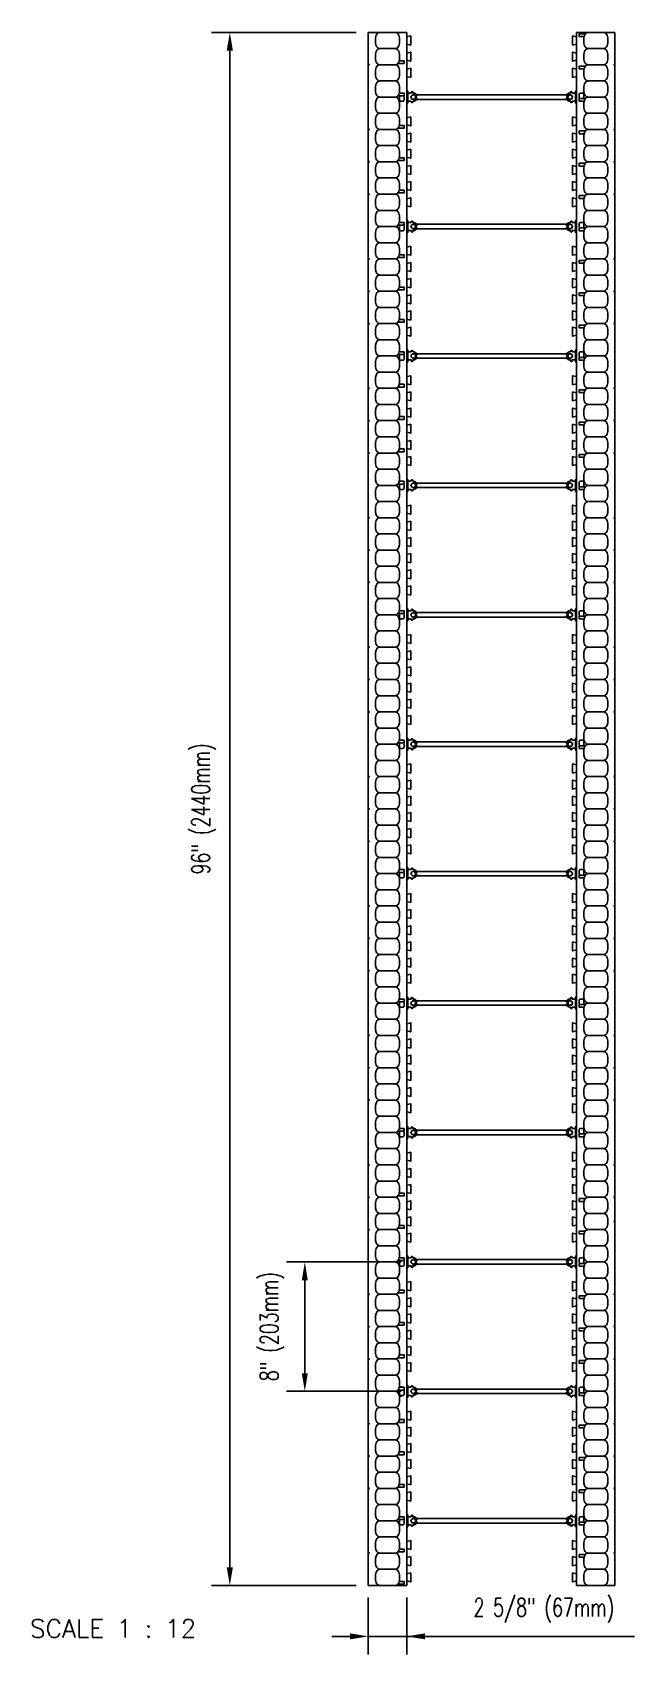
# Model space of a CAD drawing. Header units: inches. Extents: x 271 to 398, y 114 to 215.
# Drawn here: x 360.7 to 397.9, y 114.3 to 214.5 of the extents above.
import ezdxf

# ---------------------------------------------------------------- set-up
doc = ezdxf.new("R2010")
doc.units = ezdxf.units.IN
doc.header["$MEASUREMENT"] = 0
for name, color, linetype in [('line25', 2, 'Continuous'), ('LINE50', 5, 'Continuous'), ('LINE9', 9, 'Continuous'), ('TEXT', 4, 'Continuous')]:
    doc.layers.add(name, color=color, linetype=linetype)
doc.styles.add('DIM', font='romans.shx', dxfattribs={"width": 0.7})
doc.styles.add('ROMANS', font='romans.shx', dxfattribs={"height": 0.75})
doc.dimstyles.new('ext_12', dxfattribs={"dimscale": 12, "dimtxt": 0.09375, "dimasz": 0.09375, "dimexe": 0.09375, "dimexo": 0.0625, "dimgap": 0.0625, "dimtad": 1, "dimdec": 1, "dimzin": 2, "dimdsep": 46, "dimlunit": 4, "dimtxsty": 'DIM', "dimcen": 0.09, "dimdle": 0.09375, "dimclrt": 4, "dimadec": 0, "dimazin": 0, "dimtfac": 1, "dimtdec": 1, "dimtmove": 2, "dimatfit": 3, "dimfxl": 0, "dimfrac": 2, "dimtolj": 1, "dimtzin": 0, "dimarcsym": 0})

msp = doc.modelspace()

# ---------------------------------------------------------------- texts
at = {"layer": 'TEXT', "insert": (360.52, 116.43), "char_height": 1.125, "width": 18.7575, "attachment_point": 1, "style": 'ROMANS'}
msp.add_mtext('SCALE 1 : 12', dxfattribs=at)

# ---------------------------------------------------------------- blocks, each defined once
blk = doc.blocks.new('*D18')
at = {"layer": 'Defpoints', "color": 0}
for p in [(381.43, 214.53), (372.87, 118.53), (381.43, 118.53)]:
    blk.add_point(p, dxfattribs=at)
at = {"layer": 'TEXT', "color": 0, "lineweight": -2}
for p, q in [((380.68, 214.53), (371.74, 214.53)), ((372.87, 213.4), (372.87, 119.65)), ((380.68, 118.53), (371.74, 118.53))]:
    blk.add_line(p, q, dxfattribs=at)
at = {"layer": 'TEXT', "color": 0}
for points in [[(372.68, 213.4), (373.06, 213.4), (372.87, 214.53)], [(372.68, 119.65), (373.06, 119.65), (372.87, 118.53)]]:
    blk.add_solid(points, dxfattribs=at)
at = {"layer": 'TEXT', "color": 4, "insert": (371.26, 166.53), "char_height": 1.125, "attachment_point": 5, "rotation": 90, "style": 'DIM'}
blk.add_mtext('\\A1;96" (2440mm)', dxfattribs=at)
blk = doc.blocks.new('*D19')
at = {"layer": 'Defpoints', "color": 0}
for p in [(384.22, 138.53), (377.51, 130.53), (384.22, 130.53)]:
    blk.add_point(p, dxfattribs=at)
at = {"layer": 'TEXT', "color": 0, "lineweight": -2}
for p, q in [((383.47, 138.53), (376.38, 138.53)), ((377.51, 137.4), (377.51, 131.65)), ((383.47, 130.53), (376.38, 130.53))]:
    blk.add_line(p, q, dxfattribs=at)
at = {"layer": 'TEXT', "color": 0}
for points in [[(377.32, 137.4), (377.69, 137.4), (377.51, 138.53)], [(377.32, 131.65), (377.69, 131.65), (377.51, 130.53)]]:
    blk.add_solid(points, dxfattribs=at)
at = {"layer": 'TEXT', "color": 4, "insert": (375.49, 134.53), "char_height": 1.125, "attachment_point": 5, "rotation": 90, "style": 'DIM'}
blk.add_mtext('\\A1;8" (203mm) ', dxfattribs=at)
blk = doc.blocks.new('Connector')
blk.add_point((0.27, 0))
at = {"layer": 'LINE9'}
for p, q in [((0, 0.37), (0, -0.37)), ((0.06, -0.37), (0.06, 0.37)), ((0.28, 0.25), (0.06, 0.25))]:
    blk.add_line(p, q, dxfattribs=at)
for points, weights in [([(0.01, 0.37), (0, 0.37), (0, 0.37)], [1, 0.972587069138, 0.950305488115]), ([(0.33, 0.34), (0.31, 0.34), (0.28, 0.32), (0.28, 0.3)], [1, 0.85355339, 0.85355339, 1]), ([(0.37, 0.3), (0.37, 0.32), (0.35, 0.34), (0.33, 0.34)], [1, 0.85355339, 0.85355339, 1]), ([(0.33, 0.34), (0.33, 0.34), (0.33, 0.34)], [1, 0.70710678, 1]), ([(0.41, 0.25), (0.55, 0.25), (0.62, 0.13)], [0.958404415409, 0.794674173519, 0.864651571113]), ([(0.62, 0.05), (0.61, 0.05), (0.6, 0.05)], [0.83615024178, 0.892081430621, 1]), ([(0, -0.37), (0, -0.37), (0.01, -0.37)], [0.950305488115, 0.972587069138, 1]), ([(0.28, -0.3), (0.28, -0.32), (0.31, -0.34), (0.33, -0.34)], [1, 0.85355339, 0.85355339, 1]), ([(0.33, -0.34), (0.28, -0.34), (0.28, -0.3)], [1, 0.70710678, 1]), ([(0.33, -0.34), (0.35, -0.34), (0.37, -0.32), (0.37, -0.3)], [1, 0.85355339, 0.85355339, 1]), ([(0.37, -0.3), (0.37, -0.34), (0.33, -0.34)], [1, 0.70710678, 1]), ([(0.62, -0.13), (0.55, -0.25), (0.41, -0.25)], [0.864651574428, 0.794674169686, 0.958404415195]), ([(0.6, -0.05), (0.61, -0.05), (0.62, -0.05)], [1, 0.89208144177, 0.836150253337])]:
    blk.add_rational_spline(points, weights, degree=2, dxfattribs=at)
for points, degree in [([(0, 0.37), (0, 0.37), (0, 0.37), (0.01, 0.37)], 3), ([(0.01, 0.37), (0.02, 0.37), (0.05, 0.37), (0.06, 0.37), (0.06, 0.37)], 3), ([(0.28, 0.25), (0.28, 0.3)], 1), ([(0.33, 0.34), (0.33, 0.34), (0.33, 0.34), (0.33, 0.34)], 3), ([(0.33, 0.34), (0.33, 0.34), (0.33, 0.34), (0.33, 0.34)], 3), ([(0.37, 0.25), (0.37, 0.3)], 1), ([(0.41, 0.25), (0.37, 0.25)], 1), ([(0.41, 0.25), (0.41, 0.25)], 1), ([(0.41, 0.25), (0.41, 0.25)], 1), ([(0.41, 0.25), (0.41, 0.25)], 1), ([(0.41, 0.25), (0.41, 0.25)], 1), ([(0.41, 0.25), (0.41, 0.25)], 1), ([(0.41, 0.25), (0.41, 0.25)], 1), ([(0.41, 0.25), (0.41, 0.25)], 1), ([(0.41, 0.25), (0.41, 0.25)], 1), ([(0.41, 0.25), (0.41, 0.25)], 1), ([(0.41, 0.25), (0.41, 0.25)], 1), ([(0.41, 0.25), (0.41, 0.25)], 1), ([(0.41, 0.25), (0.41, 0.25)], 1), ([(0.41, 0.25), (0.41, 0.25)], 1), ([(0.41, 0.25), (0.41, 0.25)], 1), ([(0.41, 0.25), (0.41, 0.25)], 1), ([(0.41, 0.25), (0.41, 0.25)], 1), ([(0.41, 0.25), (0.41, 0.25)], 1), ([(0.41, 0.25), (0.41, 0.25)], 1), ([(0.41, 0.25), (0.41, 0.25)], 1), ([(0.41, 0.25), (0.41, 0.25)], 1), ([(0.41, 0.25), (0.41, 0.25)], 1), ([(0.41, 0.25), (0.41, 0.25)], 1), ([(0.41, 0.25), (0.41, 0.25)], 1), ([(0.41, 0.25), (0.41, 0.25)], 1), ([(0.6, 0.05), (0.53, 0.05)], 1), ([(0.53, 0.05), (0.53, 0.05)], 1), ([(0.53, 0.05), (0.53, 0.05)], 1), ([(0.53, 0.05), (0.53, 0.05)], 1), ([(0.53, 0.05), (0.53, 0.05)], 1), ([(0.53, 0.05), (0.53, 0.05)], 1), ([(0.53, 0.05), (0.53, 0.05)], 1), ([(0.53, 0.05), (0.53, 0.05)], 1), ([(0.53, 0.05), (0.53, 0.05)], 1), ([(0.53, 0.05), (0.53, 0.05)], 1), ([(0.53, 0.05), (0.53, 0.05)], 1), ([(0.6, 0.05), (0.6, 0.05)], 1), ([(0.6, 0.05), (0.6, 0.05)], 1), ([(0.6, 0.05), (0.6, 0.05)], 1), ([(0.6, 0.05), (0.61, 0.05), (0.61, 0.05), (0.62, 0.05)], 3), ([(0.6, 0.05), (0.6, 0.05)], 1), ([(0.62, 0.13), (0.62, 0.05)], 1), ([(0.62, 0.13), (0.62, 0.13)], 1), ([(0.62, 0.13), (0.62, 0.13)], 1), ([(0.62, 0.13), (0.62, 0.13)], 1), ([(0.62, 0.13), (0.62, 0.13)], 1), ([(0.01, -0.37), (0, -0.37), (0, -0.37), (0, -0.37)], 3), ([(0.06, -0.37), (0.06, -0.37), (0.05, -0.37), (0.02, -0.37), (0.01, -0.37)], 3), ([(0.06, -0.25), (0.28, -0.25)], 1), ([(0.28, -0.3), (0.28, -0.25)], 1), ([(0.28, -0.25), (0.28, -0.3)], 1), ([(0.33, -0.34), (0.33, -0.34), (0.33, -0.34), (0.33, -0.34)], 3), ([(0.33, -0.34), (0.33, -0.34), (0.33, -0.34), (0.33, -0.34)], 3), ([(0.37, -0.25), (0.37, -0.3)], 1), ([(0.37, -0.3), (0.37, -0.25)], 1), ([(0.41, -0.25), (0.37, -0.25)], 1), ([(0.41, -0.25), (0.41, -0.25)], 1), ([(0.41, -0.25), (0.41, -0.25)], 1), ([(0.41, -0.25), (0.41, -0.25)], 1), ([(0.41, -0.25), (0.41, -0.25)], 1), ([(0.41, -0.25), (0.41, -0.25)], 1), ([(0.41, -0.25), (0.41, -0.25)], 1), ([(0.41, -0.25), (0.41, -0.25)], 1), ([(0.41, -0.25), (0.41, -0.25)], 1), ([(0.41, -0.25), (0.41, -0.25)], 1), ([(0.41, -0.25), (0.41, -0.25)], 1), ([(0.41, -0.25), (0.41, -0.25)], 1), ([(0.53, -0.05), (0.6, -0.05)], 1), ([(0.6, -0.05), (0.58, -0.05), (0.56, -0.05), (0.53, -0.05)], 3), ([(0.53, -0.05), (0.53, -0.05)], 1), ([(0.53, -0.05), (0.53, -0.05)], 1), ([(0.53, -0.05), (0.53, -0.05)], 1), ([(0.53, -0.05), (0.53, -0.05)], 1), ([(0.62, -0.05), (0.61, -0.05), (0.61, -0.05), (0.6, -0.05)], 3), ([(0.6, -0.05), (0.6, -0.05)], 1), ([(0.6, -0.05), (0.6, -0.05)], 1), ([(0.6, -0.05), (0.6, -0.05)], 1), ([(0.6, -0.05), (0.6, -0.05)], 1), ([(0.6, -0.05), (0.6, -0.05)], 1), ([(0.6, -0.05), (0.6, -0.05)], 1), ([(0.6, -0.05), (0.6, -0.05)], 1), ([(0.6, -0.05), (0.6, -0.05)], 1), ([(0.62, -0.05), (0.62, -0.13)], 1), ([(0.62, -0.13), (0.62, -0.13)], 1), ([(0.62, -0.13), (0.62, -0.13)], 1), ([(0.62, -0.13), (0.62, -0.13)], 1), ([(0.62, -0.13), (0.62, -0.13)], 1)]:
    blk.add_open_spline(points, degree=degree, dxfattribs=at)
for points, weights, knots in [([(0.06, 0.37), (0.06, 0.37), (0.05, 0.37), (0.03, 0.37), (0.01, 0.37)], [0.868718858569, 0.861102746415, 1, 0.861102734288, 0.868718859898], [0, 0, 0, 0.5, 0.5, 1, 1, 1]), ([(0.53, 0.05), (0.47, 0.2), (0.33, 0.11), (0.16, 0), (0.33, -0.11), (0.47, -0.2), (0.53, -0.05)], [0.899508922286, 0.599718215298, 1, 0.54226024, 1, 0.599718224335, 0.899508908749], [0, 0, 0, 0.318112, 0.318112, 0.681888, 0.681888, 1, 1, 1]), ([(0.01, -0.37), (0.03, -0.37), (0.05, -0.37), (0.06, -0.37), (0.06, -0.37)], [0.868718859319, 0.861102739573, 1, 0.861102742958, 0.868718858948], [0, 0, 0, 0.5, 0.5, 1, 1, 1])]:
    blk.add_rational_spline(points, weights, degree=2, knots=knots, dxfattribs=at)
blk = doc.blocks.new('WEB_CENTRE_TOP_10')
for p, q in [((-0.14, 9.69), (-0.14, 0)), ((0.14, 9.69), (0.14, 0))]:
    blk.add_line(p, q)
for centre in [(0, 9.69), (0, 0)]:
    blk.add_circle(centre, 0.141)
blk = doc.blocks.new('*D25')
at = {"layer": 'Defpoints', "color": 0}
for p in [(381.43, 118.53), (383.81, 118.53), (383.81, 115.38)]:
    blk.add_point(p, dxfattribs=at)
at = {"layer": 'TEXT', "color": 0, "lineweight": -2}
for p, q in [((381.43, 117.78), (381.43, 114.26)), ((383.81, 117.78), (383.81, 114.26)), ((380.31, 115.38), (379.18, 115.38)), ((381.43, 115.38), (383.81, 115.38)), ((381.43, 115.38), (383.81, 115.38)), ((397.89, 115.38), (383.81, 115.38)), ((384.93, 115.38), (386.06, 115.38))]:
    blk.add_line(p, q, dxfattribs=at)
at = {"layer": 'TEXT', "color": 0}
for points in [[(380.31, 115.57), (380.31, 115.2), (381.43, 115.38)], [(384.93, 115.57), (384.93, 115.2), (383.81, 115.38)]]:
    blk.add_solid(points, dxfattribs=at)
at = {"layer": 'TEXT', "color": 4, "insert": (392.29, 116.99), "char_height": 1.125, "attachment_point": 5, "style": 'DIM'}
blk.add_mtext('\\A1;2 5/8" (67mm)', dxfattribs=at)

# ---------------------------------------------------------------- dimensions: what is measured, and where the dimension line sits
at = {"layer": 'TEXT'}
dim = msp.add_linear_dim(base=(372.87, 118.53), p1=(381.43, 214.53), p2=(381.43, 118.53), angle=90, text='96" (2440mm)', dimstyle='ext_12', dxfattribs=at)
dim.commit()
dim.dimension.update_dxf_attribs({"geometry": '*D18', "text_midpoint": (371.26, 166.53)})
dim = msp.add_linear_dim(base=(377.51, 130.53), p1=(384.22, 138.53), p2=(384.22, 130.53), angle=90, text='8" (203mm) ', dimstyle='ext_12', dxfattribs=at)
dim.commit()
dim.dimension.update_dxf_attribs({"geometry": '*D19', "text_midpoint": (375.49, 134.53), "dimtype": 160})
dim = msp.add_linear_dim(base=(383.81, 115.38), p1=(381.43, 118.53), p2=(383.81, 118.53), text='2 5/8" (67mm)', dimstyle='ext_12', override={"dimtmove": 1}, dxfattribs=at)
dim.commit()
dim.dimension.update_dxf_attribs({"geometry": '*D25', "text_midpoint": (392.29, 116.45), "dimtype": 160})

# ---------------------------------------------------------------- linework, layer by layer
at = {"layer": 'line25'}
for p, q in [((383.81, 214.53), (383.81, 186.32)), ((394.31, 214.53), (394.31, 186.32)), ((383.64, 210.55), (383.64, 210.53)), ((394.48, 210.51), (394.48, 210.53)), ((383.81, 187.81), (383.81, 118.53)), ((394.31, 187.81), (394.31, 118.53))]:
    msp.add_line(p, q, dxfattribs=at)
for points in [[(383.81, 214.25), (384.06, 214.31), (384.06, 213.75), (383.81, 213.81)], [(394.31, 214.25), (394.06, 214.31), (394.06, 213.75), (394.31, 213.81)], [(383.81, 213.25), (384.06, 213.31), (384.06, 212.75), (383.81, 212.81)], [(394.31, 213.25), (394.06, 213.31), (394.06, 212.75), (394.31, 212.81)], [(383.81, 212.25), (384.06, 212.31), (384.06, 211.75), (383.81, 211.81)], [(394.31, 212.25), (394.06, 212.31), (394.06, 211.75), (394.31, 211.81)], [(383.81, 209.25), (384.06, 209.31), (384.06, 208.75), (383.81, 208.81)], [(394.31, 209.25), (394.06, 209.31), (394.06, 208.75), (394.31, 208.81)], [(383.81, 208.25), (384.06, 208.31), (384.06, 207.75), (383.81, 207.81)], [(394.31, 208.25), (394.06, 208.31), (394.06, 207.75), (394.31, 207.81)], [(383.81, 207.25), (384.06, 207.31), (384.06, 206.75), (383.81, 206.81)], [(394.31, 207.25), (394.06, 207.31), (394.06, 206.75), (394.31, 206.81)], [(383.81, 206.25), (384.06, 206.31), (384.06, 205.75), (383.81, 205.81)], [(394.31, 206.25), (394.06, 206.31), (394.06, 205.75), (394.31, 205.81)], [(383.81, 205.25), (384.06, 205.31), (384.06, 204.75), (383.81, 204.81)], [(394.31, 205.25), (394.06, 205.31), (394.06, 204.75), (394.31, 204.81)], [(383.81, 204.25), (384.06, 204.31), (384.06, 203.75), (383.81, 203.81)], [(394.31, 204.25), (394.06, 204.31), (394.06, 203.75), (394.31, 203.81)], [(383.81, 201.25), (384.06, 201.31), (384.06, 200.75), (383.81, 200.81)], [(394.31, 201.25), (394.06, 201.31), (394.06, 200.75), (394.31, 200.81)], [(383.81, 200.25), (384.06, 200.31), (384.06, 199.75), (383.81, 199.81)], [(394.31, 200.25), (394.06, 200.31), (394.06, 199.75), (394.31, 199.81)], [(383.81, 199.25), (384.06, 199.31), (384.06, 198.75), (383.81, 198.81)], [(394.31, 199.25), (394.06, 199.31), (394.06, 198.75), (394.31, 198.81)], [(383.81, 198.25), (384.06, 198.31), (384.06, 197.75), (383.81, 197.81)], [(394.31, 198.25), (394.06, 198.31), (394.06, 197.75), (394.31, 197.81)], [(383.81, 197.25), (384.06, 197.31), (384.06, 196.75), (383.81, 196.81)], [(394.31, 197.25), (394.06, 197.31), (394.06, 196.75), (394.31, 196.81)], [(383.81, 196.25), (384.06, 196.31), (384.06, 195.75), (383.81, 195.81)], [(394.31, 196.25), (394.06, 196.31), (394.06, 195.75), (394.31, 195.81)], [(383.81, 193.25), (384.06, 193.31), (384.06, 192.75), (383.81, 192.81)], [(394.31, 193.25), (394.06, 193.31), (394.06, 192.75), (394.31, 192.81)], [(383.81, 192.25), (384.06, 192.31), (384.06, 191.75), (383.81, 191.81)], [(394.31, 192.25), (394.06, 192.31), (394.06, 191.75), (394.31, 191.81)], [(383.81, 191.25), (384.06, 191.31), (384.06, 190.75), (383.81, 190.81)], [(394.31, 191.25), (394.06, 191.31), (394.06, 190.75), (394.31, 190.81)], [(383.81, 190.25), (384.06, 190.31), (384.06, 189.75), (383.81, 189.81)], [(394.31, 190.25), (394.06, 190.31), (394.06, 189.75), (394.31, 189.81)], [(383.81, 189.25), (384.06, 189.31), (384.06, 188.75), (383.81, 188.81)], [(394.31, 189.25), (394.06, 189.31), (394.06, 188.75), (394.31, 188.81)], [(383.81, 188.25), (384.06, 188.31), (384.06, 187.75), (383.81, 187.81)], [(394.31, 188.25), (394.06, 188.31), (394.06, 187.75), (394.31, 187.81)], [(383.81, 185.25), (384.06, 185.31), (384.06, 184.75), (383.81, 184.81)], [(394.31, 185.25), (394.06, 185.31), (394.06, 184.75), (394.31, 184.81)], [(383.81, 184.25), (384.06, 184.31), (384.06, 183.75), (383.81, 183.81)], [(394.31, 184.25), (394.06, 184.31), (394.06, 183.75), (394.31, 183.81)], [(383.81, 183.25), (384.06, 183.31), (384.06, 182.75), (383.81, 182.81)], [(394.31, 183.25), (394.06, 183.31), (394.06, 182.75), (394.31, 182.81)], [(383.81, 182.25), (384.06, 182.31), (384.06, 181.75), (383.81, 181.81)], [(394.31, 182.25), (394.06, 182.31), (394.06, 181.75), (394.31, 181.81)], [(383.81, 181.25), (384.06, 181.31), (384.06, 180.75), (383.81, 180.81)], [(394.31, 181.25), (394.06, 181.31), (394.06, 180.75), (394.31, 180.81)], [(383.81, 180.25), (384.06, 180.31), (384.06, 179.75), (383.81, 179.81)], [(394.31, 180.25), (394.06, 180.31), (394.06, 179.75), (394.31, 179.81)], [(383.81, 177.25), (384.06, 177.31), (384.06, 176.75), (383.81, 176.81)], [(394.31, 177.25), (394.06, 177.31), (394.06, 176.75), (394.31, 176.81)], [(383.81, 176.25), (384.06, 176.31), (384.06, 175.75), (383.81, 175.81)], [(394.31, 176.25), (394.06, 176.31), (394.06, 175.75), (394.31, 175.81)], [(383.81, 175.25), (384.06, 175.31), (384.06, 174.75), (383.81, 174.81)], [(394.31, 175.25), (394.06, 175.31), (394.06, 174.75), (394.31, 174.81)], [(383.81, 174.25), (384.06, 174.31), (384.06, 173.75), (383.81, 173.81)], [(394.31, 174.25), (394.06, 174.31), (394.06, 173.75), (394.31, 173.81)], [(383.81, 173.25), (384.06, 173.31), (384.06, 172.75), (383.81, 172.81)], [(394.31, 173.25), (394.06, 173.31), (394.06, 172.75), (394.31, 172.81)], [(383.81, 172.25), (384.06, 172.31), (384.06, 171.75), (383.81, 171.81)], [(394.31, 172.25), (394.06, 172.31), (394.06, 171.75), (394.31, 171.81)], [(383.81, 169.25), (384.06, 169.31), (384.06, 168.75), (383.81, 168.81)], [(394.31, 169.25), (394.06, 169.31), (394.06, 168.75), (394.31, 168.81)], [(383.81, 168.25), (384.06, 168.31), (384.06, 167.75), (383.81, 167.81)], [(394.31, 168.25), (394.06, 168.31), (394.06, 167.75), (394.31, 167.81)], [(383.81, 167.25), (384.06, 167.31), (384.06, 166.75), (383.81, 166.81)], [(394.31, 167.25), (394.06, 167.31), (394.06, 166.75), (394.31, 166.81)], [(383.81, 166.25), (384.06, 166.31), (384.06, 165.75), (383.81, 165.81)], [(394.31, 166.25), (394.06, 166.31), (394.06, 165.75), (394.31, 165.81)], [(383.81, 165.25), (384.06, 165.31), (384.06, 164.75), (383.81, 164.81)], [(394.31, 165.25), (394.06, 165.31), (394.06, 164.75), (394.31, 164.81)], [(383.81, 164.25), (384.06, 164.31), (384.06, 163.75), (383.81, 163.81)], [(394.31, 164.25), (394.06, 164.31), (394.06, 163.75), (394.31, 163.81)], [(383.81, 161.25), (384.06, 161.31), (384.06, 160.75), (383.81, 160.81)], [(394.31, 161.25), (394.06, 161.31), (394.06, 160.75), (394.31, 160.81)], [(383.81, 160.25), (384.06, 160.31), (384.06, 159.75), (383.81, 159.81)], [(394.31, 160.25), (394.06, 160.31), (394.06, 159.75), (394.31, 159.81)], [(383.81, 159.25), (384.06, 159.31), (384.06, 158.75), (383.81, 158.81)], [(394.31, 159.25), (394.06, 159.31), (394.06, 158.75), (394.31, 158.81)], [(383.81, 158.25), (384.06, 158.31), (384.06, 157.75), (383.81, 157.81)], [(394.31, 158.25), (394.06, 158.31), (394.06, 157.75), (394.31, 157.81)], [(383.81, 157.25), (384.06, 157.31), (384.06, 156.75), (383.81, 156.81)], [(394.31, 157.25), (394.06, 157.31), (394.06, 156.75), (394.31, 156.81)], [(383.81, 156.25), (384.06, 156.31), (384.06, 155.75), (383.81, 155.81)], [(394.31, 156.25), (394.06, 156.31), (394.06, 155.75), (394.31, 155.81)], [(383.81, 153.25), (384.06, 153.31), (384.06, 152.75), (383.81, 152.81)], [(394.31, 153.25), (394.06, 153.31), (394.06, 152.75), (394.31, 152.81)], [(383.81, 152.25), (384.06, 152.31), (384.06, 151.75), (383.81, 151.81)], [(394.31, 152.25), (394.06, 152.31), (394.06, 151.75), (394.31, 151.81)], [(383.81, 151.25), (384.06, 151.31), (384.06, 150.75), (383.81, 150.81)], [(394.31, 151.25), (394.06, 151.31), (394.06, 150.75), (394.31, 150.81)], [(383.81, 150.25), (384.06, 150.31), (384.06, 149.75), (383.81, 149.81)], [(394.31, 150.25), (394.06, 150.31), (394.06, 149.75), (394.31, 149.81)], [(383.81, 149.25), (384.06, 149.31), (384.06, 148.75), (383.81, 148.81)], [(394.31, 149.25), (394.06, 149.31), (394.06, 148.75), (394.31, 148.81)], [(383.81, 148.25), (384.06, 148.31), (384.06, 147.75), (383.81, 147.81)], [(394.31, 148.25), (394.06, 148.31), (394.06, 147.75), (394.31, 147.81)], [(383.81, 145.25), (384.06, 145.31), (384.06, 144.75), (383.81, 144.81)], [(394.31, 145.25), (394.06, 145.31), (394.06, 144.75), (394.31, 144.81)], [(383.81, 144.25), (384.06, 144.31), (384.06, 143.75), (383.81, 143.81)], [(394.31, 144.25), (394.06, 144.31), (394.06, 143.75), (394.31, 143.81)], [(383.81, 143.25), (384.06, 143.31), (384.06, 142.75), (383.81, 142.81)], [(394.31, 143.25), (394.06, 143.31), (394.06, 142.75), (394.31, 142.81)], [(383.81, 142.25), (384.06, 142.31), (384.06, 141.75), (383.81, 141.81)], [(394.31, 142.25), (394.06, 142.31), (394.06, 141.75), (394.31, 141.81)], [(383.81, 141.25), (384.06, 141.31), (384.06, 140.75), (383.81, 140.81)], [(394.31, 141.25), (394.06, 141.31), (394.06, 140.75), (394.31, 140.81)], [(383.81, 140.25), (384.06, 140.31), (384.06, 139.75), (383.81, 139.81)], [(394.31, 140.25), (394.06, 140.31), (394.06, 139.75), (394.31, 139.81)], [(383.81, 137.25), (384.06, 137.31), (384.06, 136.75), (383.81, 136.81)], [(394.31, 137.25), (394.06, 137.31), (394.06, 136.75), (394.31, 136.81)], [(383.81, 136.25), (384.06, 136.31), (384.06, 135.75), (383.81, 135.81)], [(394.31, 136.25), (394.06, 136.31), (394.06, 135.75), (394.31, 135.81)], [(383.81, 135.25), (384.06, 135.31), (384.06, 134.75), (383.81, 134.81)], [(394.31, 135.25), (394.06, 135.31), (394.06, 134.75), (394.31, 134.81)], [(383.81, 134.25), (384.06, 134.31), (384.06, 133.75), (383.81, 133.81)], [(394.31, 134.25), (394.06, 134.31), (394.06, 133.75), (394.31, 133.81)], [(383.81, 133.25), (384.06, 133.31), (384.06, 132.75), (383.81, 132.81)], [(394.31, 133.25), (394.06, 133.31), (394.06, 132.75), (394.31, 132.81)], [(383.81, 132.25), (384.06, 132.31), (384.06, 131.75), (383.81, 131.81)], [(394.31, 132.25), (394.06, 132.31), (394.06, 131.75), (394.31, 131.81)], [(383.81, 129.25), (384.06, 129.31), (384.06, 128.75), (383.81, 128.81)], [(394.31, 129.25), (394.06, 129.31), (394.06, 128.75), (394.31, 128.81)], [(383.81, 128.25), (384.06, 128.31), (384.06, 127.75), (383.81, 127.81)], [(394.31, 128.25), (394.06, 128.31), (394.06, 127.75), (394.31, 127.81)], [(383.81, 127.25), (384.06, 127.31), (384.06, 126.75), (383.81, 126.81)], [(394.31, 127.25), (394.06, 127.31), (394.06, 126.75), (394.31, 126.81)], [(383.81, 126.25), (384.06, 126.31), (384.06, 125.75), (383.81, 125.81)], [(394.31, 126.25), (394.06, 126.31), (394.06, 125.75), (394.31, 125.81)], [(383.81, 125.25), (384.06, 125.31), (384.06, 124.75), (383.81, 124.81)], [(394.31, 125.25), (394.06, 125.31), (394.06, 124.75), (394.31, 124.81)], [(383.81, 124.25), (384.06, 124.31), (384.06, 123.75), (383.81, 123.81)], [(394.31, 124.25), (394.06, 124.31), (394.06, 123.75), (394.31, 123.81)], [(383.81, 121.25), (384.06, 121.31), (384.06, 120.75), (383.81, 120.81)], [(394.31, 121.25), (394.06, 121.31), (394.06, 120.75), (394.31, 120.81)], [(383.81, 120.25), (384.06, 120.31), (384.06, 119.75), (383.81, 119.81)], [(394.31, 120.25), (394.06, 120.31), (394.06, 119.75), (394.31, 119.81)], [(383.81, 119.25), (384.06, 119.31), (384.06, 118.75), (383.81, 118.81)], [(394.31, 119.25), (394.06, 119.31), (394.06, 118.75), (394.31, 118.81)]]:
    msp.add_lwpolyline(points, close=True, dxfattribs=at)
at = {"layer": 'LINE50'}
for p, q in [((381.43, 214.53), (383.81, 214.53)), ((381.43, 186.32), (381.43, 214.53)), ((394.31, 214.53), (396.68, 214.53)), ((396.68, 186.32), (396.68, 214.53)), ((381.43, 118.53), (381.43, 188.5)), ((396.68, 118.53), (396.68, 188.5)), ((383.81, 118.53), (381.43, 118.53)), ((394.31, 118.53), (396.68, 118.53))]:
    msp.add_line(p, q, dxfattribs=at)
at = {"layer": 'LINE9'}
for p, q in [((383.5, 130.81), (383.32, 130.81)), ((383.5, 130.24), (383.32, 130.24))]:
    msp.add_line(p, q, dxfattribs=at)
for points in [[(383.32, 214.35, -0.157671), (383.32, 213.7, -0.325305), (383.08, 213.53), (382.16, 213.53, -0.325305), (381.92, 213.7, -0.157671), (381.92, 214.35, -0.325305), (382.16, 214.53), (383.08, 214.53, -0.325305)], [(394.8, 214.35, 0.037267), (394.76, 214.2, 0.463036), (394.7, 214.27), (394.48, 214.27), (394.48, 214.44), (394.82, 214.44, 0.189002), (394.87, 214.46, 0.128407)], [(394.8, 214.35, 0.157671), (394.8, 213.7, 0.325305), (395.04, 213.53), (395.96, 213.53, 0.325305), (396.2, 213.7, 0.157671), (396.2, 214.35, 0.325305), (395.96, 214.53), (395.04, 214.53, 0.325305)], [(383.32, 213.35, -0.157671), (383.32, 212.7, -0.325305), (383.08, 212.53), (382.16, 212.53, -0.325305), (381.92, 212.7, -0.157671), (381.92, 213.35, -0.325305), (382.16, 213.53), (383.08, 213.53, -0.325305)], [(383.32, 212.7, 0.037267), (383.36, 212.85, 0.463036), (383.42, 212.78), (383.64, 212.78), (383.64, 212.61), (383.29, 212.61, 0.189002), (383.25, 212.59, 0.128407)], [(394.8, 213.35, 0.157671), (394.8, 212.7, 0.325305), (395.04, 212.53), (395.96, 212.53, 0.325305), (396.2, 212.7, 0.157671), (396.2, 213.35, 0.325305), (395.96, 213.53), (395.04, 213.53, 0.325305)], [(383.32, 212.35, -0.157671), (383.32, 211.7, -0.325305), (383.08, 211.53), (382.16, 211.53, -0.325305), (381.92, 211.7, -0.157671), (381.92, 212.35, -0.325305), (382.16, 212.53), (383.08, 212.53, -0.325305)], [(394.8, 212.35, 0.037267), (394.76, 212.2, 0.463036), (394.7, 212.27), (394.48, 212.27), (394.48, 212.44), (394.82, 212.44, 0.189002), (394.87, 212.46, 0.128407)], [(394.8, 212.35, 0.157671), (394.8, 211.7, 0.325305), (395.04, 211.53), (395.96, 211.53, 0.325305), (396.2, 211.7, 0.157671), (396.2, 212.35, 0.325305), (395.96, 212.53), (395.04, 212.53, 0.325305)], [(383.32, 211.35, -0.157671), (383.32, 210.7, -0.325305), (383.08, 210.53), (382.16, 210.53, -0.325305), (381.92, 210.7, -0.157671), (381.92, 211.35, -0.325305), (382.16, 211.53), (383.08, 211.53, -0.325305)], [(383.32, 210.7, 0.037267), (383.36, 210.85, 0.463036), (383.42, 210.78), (383.64, 210.78), (383.64, 210.61), (383.29, 210.61, 0.189002), (383.25, 210.59, 0.128407)], [(383.43, 210.61, 0.414214), (383.36, 210.55), (383.36, 210.34, 0.414214), (383.43, 210.27), (383.58, 210.27, 0.414214), (383.64, 210.34), (383.64, 210.55, 0.414214), (383.58, 210.61)], [(394.48, 210.72), (394.48, 210.51, 0.414214), (394.54, 210.44), (394.69, 210.44, 0.414214), (394.76, 210.51), (394.76, 210.72, 0.414214), (394.69, 210.78), (394.54, 210.78, 0.414214)], [(394.8, 211.35, 0.157671), (394.8, 210.7, 0.325305), (395.04, 210.53), (395.96, 210.53, 0.325305), (396.2, 210.7, 0.157671), (396.2, 211.35, 0.325305), (395.96, 211.53), (395.04, 211.53, 0.325305)], [(383.32, 210.35, -0.157671), (383.32, 209.7, -0.325305), (383.08, 209.53), (382.16, 209.53, -0.325305), (381.92, 209.7, -0.157671), (381.92, 210.35, -0.325305), (382.16, 210.53), (383.08, 210.53, -0.325305)], [(394.8, 210.35, 0.037267), (394.76, 210.2, 0.463036), (394.7, 210.27), (394.48, 210.27), (394.48, 210.44), (394.82, 210.44, 0.189002), (394.87, 210.46, 0.128407)], [(394.8, 210.35, 0.157671), (394.8, 209.7, 0.325305), (395.04, 209.53), (395.96, 209.53, 0.325305), (396.2, 209.7, 0.157671), (396.2, 210.35, 0.325305), (395.96, 210.53), (395.04, 210.53, 0.325305)], [(383.32, 209.35, -0.157671), (383.32, 208.7, -0.325305), (383.08, 208.53), (382.16, 208.53, -0.325305), (381.92, 208.7, -0.157671), (381.92, 209.35, -0.325305), (382.16, 209.53), (383.08, 209.53, -0.325305)], [(383.32, 208.7, 0.037267), (383.36, 208.85, 0.463036), (383.42, 208.78), (383.64, 208.78), (383.64, 208.61), (383.29, 208.61, 0.189002), (383.25, 208.59, 0.128407)], [(394.8, 209.35, 0.157671), (394.8, 208.7, 0.325305), (395.04, 208.53), (395.96, 208.53, 0.325305), (396.2, 208.7, 0.157671), (396.2, 209.35, 0.325305), (395.96, 209.53), (395.04, 209.53, 0.325305)], [(383.32, 208.35, -0.157671), (383.32, 207.7, -0.325305), (383.08, 207.53), (382.16, 207.53, -0.325305), (381.92, 207.7, -0.157671), (381.92, 208.35, -0.325305), (382.16, 208.53), (383.08, 208.53, -0.325305)], [(394.8, 208.35, 0.037267), (394.76, 208.2, 0.463036), (394.7, 208.27), (394.48, 208.27), (394.48, 208.44), (394.82, 208.44, 0.189002), (394.87, 208.46, 0.128407)], [(394.8, 208.35, 0.157671), (394.8, 207.7, 0.325305), (395.04, 207.53), (395.96, 207.53, 0.325305), (396.2, 207.7, 0.157671), (396.2, 208.35, 0.325305), (395.96, 208.53), (395.04, 208.53, 0.325305)], [(383.32, 207.35, -0.157671), (383.32, 206.7, -0.325305), (383.08, 206.53), (382.16, 206.53, -0.325305), (381.92, 206.7, -0.157671), (381.92, 207.35, -0.325305), (382.16, 207.53), (383.08, 207.53, -0.325305)], [(383.32, 206.7, 0.037267), (383.36, 206.85, 0.463036), (383.42, 206.78), (383.64, 206.78), (383.64, 206.61), (383.29, 206.61, 0.189002), (383.25, 206.59, 0.128407)], [(394.8, 207.35, 0.157671), (394.8, 206.7, 0.325305), (395.04, 206.53), (395.96, 206.53, 0.325305), (396.2, 206.7, 0.157671), (396.2, 207.35, 0.325305), (395.96, 207.53), (395.04, 207.53, 0.325305)], [(383.32, 206.35, -0.157671), (383.32, 205.7, -0.325305), (383.08, 205.53), (382.16, 205.53, -0.325305), (381.92, 205.7, -0.157671), (381.92, 206.35, -0.325305), (382.16, 206.53), (383.08, 206.53, -0.325305)], [(394.8, 206.35, 0.037267), (394.76, 206.2, 0.463036), (394.7, 206.27), (394.48, 206.27), (394.48, 206.44), (394.82, 206.44, 0.189002), (394.87, 206.46, 0.128407)], [(394.8, 206.35, 0.157671), (394.8, 205.7, 0.325305), (395.04, 205.53), (395.96, 205.53, 0.325305), (396.2, 205.7, 0.157671), (396.2, 206.35, 0.325305), (395.96, 206.53), (395.04, 206.53, 0.325305)], [(383.32, 205.35, -0.157671), (383.32, 204.7, -0.325305), (383.08, 204.53), (382.16, 204.53, -0.325305), (381.92, 204.7, -0.157671), (381.92, 205.35, -0.325305), (382.16, 205.53), (383.08, 205.53, -0.325305)], [(383.32, 204.7, 0.037267), (383.36, 204.85, 0.463036), (383.42, 204.78), (383.64, 204.78), (383.64, 204.61), (383.29, 204.61, 0.189002), (383.25, 204.59, 0.128407)], [(394.8, 205.35, 0.157671), (394.8, 204.7, 0.325305), (395.04, 204.53), (395.96, 204.53, 0.325305), (396.2, 204.7, 0.157671), (396.2, 205.35, 0.325305), (395.96, 205.53), (395.04, 205.53, 0.325305)], [(383.32, 204.35, -0.157671), (383.32, 203.7, -0.325305), (383.08, 203.53), (382.16, 203.53, -0.325305), (381.92, 203.7, -0.157671), (381.92, 204.35, -0.325305), (382.16, 204.53), (383.08, 204.53, -0.325305)], [(394.8, 204.35, 0.037267), (394.76, 204.2, 0.463036), (394.7, 204.27), (394.48, 204.27), (394.48, 204.44), (394.82, 204.44, 0.189002), (394.87, 204.46, 0.128407)], [(394.8, 204.35, 0.157671), (394.8, 203.7, 0.325305), (395.04, 203.53), (395.96, 203.53, 0.325305), (396.2, 203.7, 0.157671), (396.2, 204.35, 0.325305), (395.96, 204.53), (395.04, 204.53, 0.325305)], [(383.32, 203.35, -0.157671), (383.32, 202.7, -0.325305), (383.08, 202.53), (382.16, 202.53, -0.325305), (381.92, 202.7, -0.157671), (381.92, 203.35, -0.325305), (382.16, 203.53), (383.08, 203.53, -0.325305)], [(383.32, 202.7, 0.037267), (383.36, 202.85, 0.463036), (383.42, 202.78), (383.64, 202.78), (383.64, 202.61), (383.29, 202.61, 0.189002), (383.25, 202.59, 0.128407)], [(383.43, 202.61, 0.414214), (383.36, 202.55), (383.36, 202.34, 0.414214), (383.43, 202.27), (383.58, 202.27, 0.414214), (383.64, 202.34), (383.64, 202.55, 0.414214), (383.58, 202.61)], [(394.48, 202.72), (394.48, 202.51, 0.414214), (394.54, 202.44), (394.69, 202.44, 0.414214), (394.76, 202.51), (394.76, 202.72, 0.414214), (394.69, 202.78), (394.54, 202.78, 0.414214)], [(394.8, 203.35, 0.157671), (394.8, 202.7, 0.325305), (395.04, 202.53), (395.96, 202.53, 0.325305), (396.2, 202.7, 0.157671), (396.2, 203.35, 0.325305), (395.96, 203.53), (395.04, 203.53, 0.325305)], [(383.32, 202.35, -0.157671), (383.32, 201.7, -0.325305), (383.08, 201.53), (382.16, 201.53, -0.325305), (381.92, 201.7, -0.157671), (381.92, 202.35, -0.325305), (382.16, 202.53), (383.08, 202.53, -0.325305)], [(394.8, 202.35, 0.037267), (394.76, 202.2, 0.463036), (394.7, 202.27), (394.48, 202.27), (394.48, 202.44), (394.82, 202.44, 0.189002), (394.87, 202.46, 0.128407)], [(394.8, 202.35, 0.157671), (394.8, 201.7, 0.325305), (395.04, 201.53), (395.96, 201.53, 0.325305), (396.2, 201.7, 0.157671), (396.2, 202.35, 0.325305), (395.96, 202.53), (395.04, 202.53, 0.325305)], [(383.32, 201.35, -0.157671), (383.32, 200.7, -0.325305), (383.08, 200.53), (382.16, 200.53, -0.325305), (381.92, 200.7, -0.157671), (381.92, 201.35, -0.325305), (382.16, 201.53), (383.08, 201.53, -0.325305)], [(383.32, 200.7, 0.037267), (383.36, 200.85, 0.463036), (383.42, 200.78), (383.64, 200.78), (383.64, 200.61), (383.29, 200.61, 0.189002), (383.25, 200.59, 0.128407)], [(394.8, 201.35, 0.157671), (394.8, 200.7, 0.325305), (395.04, 200.53), (395.96, 200.53, 0.325305), (396.2, 200.7, 0.157671), (396.2, 201.35, 0.325305), (395.96, 201.53), (395.04, 201.53, 0.325305)], [(383.32, 200.35, -0.157671), (383.32, 199.7, -0.325305), (383.08, 199.53), (382.16, 199.53, -0.325305), (381.92, 199.7, -0.157671), (381.92, 200.35, -0.325305), (382.16, 200.53), (383.08, 200.53, -0.325305)], [(394.8, 200.35, 0.037267), (394.76, 200.2, 0.463036), (394.7, 200.27), (394.48, 200.27), (394.48, 200.44), (394.82, 200.44, 0.189002), (394.87, 200.46, 0.128407)], [(394.8, 200.35, 0.157671), (394.8, 199.7, 0.325305), (395.04, 199.53), (395.96, 199.53, 0.325305), (396.2, 199.7, 0.157671), (396.2, 200.35, 0.325305), (395.96, 200.53), (395.04, 200.53, 0.325305)], [(383.32, 199.35, -0.157671), (383.32, 198.7, -0.325305), (383.08, 198.53), (382.16, 198.53, -0.325305), (381.92, 198.7, -0.157671), (381.92, 199.35, -0.325305), (382.16, 199.53), (383.08, 199.53, -0.325305)], [(383.32, 198.7, 0.037267), (383.36, 198.85, 0.463036), (383.42, 198.78), (383.64, 198.78), (383.64, 198.61), (383.29, 198.61, 0.189002), (383.25, 198.59, 0.128407)], [(394.8, 199.35, 0.157671), (394.8, 198.7, 0.325305), (395.04, 198.53), (395.96, 198.53, 0.325305), (396.2, 198.7, 0.157671), (396.2, 199.35, 0.325305), (395.96, 199.53), (395.04, 199.53, 0.325305)], [(383.32, 198.35, -0.157671), (383.32, 197.7, -0.325305), (383.08, 197.53), (382.16, 197.53, -0.325305), (381.92, 197.7, -0.157671), (381.92, 198.35, -0.325305), (382.16, 198.53), (383.08, 198.53, -0.325305)], [(394.8, 198.35, 0.037267), (394.76, 198.2, 0.463036), (394.7, 198.27), (394.48, 198.27), (394.48, 198.44), (394.82, 198.44, 0.189002), (394.87, 198.46, 0.128407)], [(394.8, 198.35, 0.157671), (394.8, 197.7, 0.325305), (395.04, 197.53), (395.96, 197.53, 0.325305), (396.2, 197.7, 0.157671), (396.2, 198.35, 0.325305), (395.96, 198.53), (395.04, 198.53, 0.325305)], [(383.32, 197.35, -0.157671), (383.32, 196.7, -0.325305), (383.08, 196.53), (382.16, 196.53, -0.325305), (381.92, 196.7, -0.157671), (381.92, 197.35, -0.325305), (382.16, 197.53), (383.08, 197.53, -0.325305)], [(383.32, 196.35, -0.157671), (383.32, 195.7, -0.325305), (383.08, 195.53), (382.16, 195.53, -0.325305), (381.92, 195.7, -0.157671), (381.92, 196.35, -0.325305), (382.16, 196.53), (383.08, 196.53, -0.325305)], [(383.32, 196.7, 0.037267), (383.36, 196.85, 0.463036), (383.42, 196.78), (383.64, 196.78), (383.64, 196.61), (383.29, 196.61, 0.189002), (383.25, 196.59, 0.128407)], [(394.8, 197.35, 0.157671), (394.8, 196.7, 0.325305), (395.04, 196.53), (395.96, 196.53, 0.325305), (396.2, 196.7, 0.157671), (396.2, 197.35, 0.325305), (395.96, 197.53), (395.04, 197.53, 0.325305)], [(394.8, 196.35, 0.157671), (394.8, 195.7, 0.325305), (395.04, 195.53), (395.96, 195.53, 0.325305), (396.2, 195.7, 0.157671), (396.2, 196.35, 0.325305), (395.96, 196.53), (395.04, 196.53, 0.325305)], [(383.32, 195.35, -0.157671), (383.32, 194.7, -0.325305), (383.08, 194.53), (382.16, 194.53, -0.325305), (381.92, 194.7, -0.157671), (381.92, 195.35, -0.325305), (382.16, 195.53), (383.08, 195.53, -0.325305)], [(394.8, 196.35, 0.037267), (394.76, 196.2, 0.463036), (394.7, 196.27), (394.48, 196.27), (394.48, 196.44), (394.82, 196.44, 0.189002), (394.87, 196.46, 0.128407)], [(394.8, 195.35, 0.157671), (394.8, 194.7, 0.325305), (395.04, 194.53), (395.96, 194.53, 0.325305), (396.2, 194.7, 0.157671), (396.2, 195.35, 0.325305), (395.96, 195.53), (395.04, 195.53, 0.325305)], [(383.32, 194.35, -0.157671), (383.32, 193.7, -0.325305), (383.08, 193.53), (382.16, 193.53, -0.325305), (381.92, 193.7, -0.157671), (381.92, 194.35, -0.325305), (382.16, 194.53), (383.08, 194.53, -0.325305)], [(383.32, 194.7, 0.037267), (383.36, 194.85, 0.463036), (383.42, 194.78), (383.64, 194.78), (383.64, 194.61), (383.29, 194.61, 0.189002), (383.25, 194.59, 0.128407)], [(383.43, 194.61, 0.414214), (383.36, 194.55), (383.36, 194.34, 0.414214), (383.43, 194.27), (383.58, 194.27, 0.414214), (383.64, 194.34), (383.64, 194.55, 0.414214), (383.58, 194.61)], [(394.48, 194.72), (394.48, 194.51, 0.414214), (394.54, 194.44), (394.69, 194.44, 0.414214), (394.76, 194.51), (394.76, 194.72, 0.414214), (394.69, 194.78), (394.54, 194.78, 0.414214)], [(394.8, 194.35, 0.157671), (394.8, 193.7, 0.325305), (395.04, 193.53), (395.96, 193.53, 0.325305), (396.2, 193.7, 0.157671), (396.2, 194.35, 0.325305), (395.96, 194.53), (395.04, 194.53, 0.325305)], [(383.32, 193.35, -0.157671), (383.32, 192.7, -0.325305), (383.08, 192.53), (382.16, 192.53, -0.325305), (381.92, 192.7, -0.157671), (381.92, 193.35, -0.325305), (382.16, 193.53), (383.08, 193.53, -0.325305)], [(394.8, 194.35, 0.037267), (394.76, 194.2, 0.463036), (394.7, 194.27), (394.48, 194.27), (394.48, 194.44), (394.82, 194.44, 0.189002), (394.87, 194.46, 0.128407)], [(394.8, 193.35, 0.157671), (394.8, 192.7, 0.325305), (395.04, 192.53), (395.96, 192.53, 0.325305), (396.2, 192.7, 0.157671), (396.2, 193.35, 0.325305), (395.96, 193.53), (395.04, 193.53, 0.325305)], [(383.32, 192.35, -0.157671), (383.32, 191.7, -0.325305), (383.08, 191.53), (382.16, 191.53, -0.325305), (381.92, 191.7, -0.157671), (381.92, 192.35, -0.325305), (382.16, 192.53), (383.08, 192.53, -0.325305)], [(383.32, 192.7, 0.037267), (383.36, 192.85, 0.463036), (383.42, 192.78), (383.64, 192.78), (383.64, 192.61), (383.29, 192.61, 0.189002), (383.25, 192.59, 0.128407)], [(394.8, 192.35, 0.157671), (394.8, 191.7, 0.325305), (395.04, 191.53), (395.96, 191.53, 0.325305), (396.2, 191.7, 0.157671), (396.2, 192.35, 0.325305), (395.96, 192.53), (395.04, 192.53, 0.325305)], [(383.32, 191.35, -0.157671), (383.32, 190.7, -0.325305), (383.08, 190.53), (382.16, 190.53, -0.325305), (381.92, 190.7, -0.157671), (381.92, 191.35, -0.325305), (382.16, 191.53), (383.08, 191.53, -0.325305)], [(394.8, 192.35, 0.037267), (394.76, 192.2, 0.463036), (394.7, 192.27), (394.48, 192.27), (394.48, 192.44), (394.82, 192.44, 0.189002), (394.87, 192.46, 0.128407)], [(394.8, 191.35, 0.157671), (394.8, 190.7, 0.325305), (395.04, 190.53), (395.96, 190.53, 0.325305), (396.2, 190.7, 0.157671), (396.2, 191.35, 0.325305), (395.96, 191.53), (395.04, 191.53, 0.325305)], [(383.32, 190.35, -0.157671), (383.32, 189.7, -0.325305), (383.08, 189.53), (382.16, 189.53, -0.325305), (381.92, 189.7, -0.157671), (381.92, 190.35, -0.325305), (382.16, 190.53), (383.08, 190.53, -0.325305)], [(383.32, 190.7, 0.037267), (383.36, 190.85, 0.463036), (383.42, 190.78), (383.64, 190.78), (383.64, 190.61), (383.29, 190.61, 0.189002), (383.25, 190.59, 0.128407)], [(394.8, 190.35, 0.157671), (394.8, 189.7, 0.325305), (395.04, 189.53), (395.96, 189.53, 0.325305), (396.2, 189.7, 0.157671), (396.2, 190.35, 0.325305), (395.96, 190.53), (395.04, 190.53, 0.325305)], [(383.32, 189.35, -0.157671), (383.32, 188.7, -0.325305), (383.08, 188.53), (382.16, 188.53, -0.325305), (381.92, 188.7, -0.157671), (381.92, 189.35, -0.325305), (382.16, 189.53), (383.08, 189.53, -0.325305)], [(394.8, 190.35, 0.037267), (394.76, 190.2, 0.463036), (394.7, 190.27), (394.48, 190.27), (394.48, 190.44), (394.82, 190.44, 0.189002), (394.87, 190.46, 0.128407)], [(394.8, 189.35, 0.157671), (394.8, 188.7, 0.325305), (395.04, 188.53), (395.96, 188.53, 0.325305), (396.2, 188.7, 0.157671), (396.2, 189.35, 0.325305), (395.96, 189.53), (395.04, 189.53, 0.325305)], [(383.32, 188.35, -0.157671), (383.32, 187.7, -0.325305), (383.08, 187.53), (382.16, 187.53, -0.325305), (381.92, 187.7, -0.157671), (381.92, 188.35, -0.325305), (382.16, 188.53), (383.08, 188.53, -0.325305)], [(383.32, 188.7, 0.037267), (383.36, 188.85, 0.463036), (383.42, 188.78), (383.64, 188.78), (383.64, 188.61), (383.29, 188.61, 0.189002), (383.25, 188.59, 0.128407)], [(394.8, 188.35, 0.157671), (394.8, 187.7, 0.325305), (395.04, 187.53), (395.96, 187.53, 0.325305), (396.2, 187.7, 0.157671), (396.2, 188.35, 0.325305), (395.96, 188.53), (395.04, 188.53, 0.325305)], [(383.32, 187.35, -0.157671), (383.32, 186.7, -0.325305), (383.08, 186.53), (382.16, 186.53, -0.325305), (381.92, 186.7, -0.157671), (381.92, 187.35, -0.325305), (382.16, 187.53), (383.08, 187.53, -0.325305)], [(394.8, 188.35, 0.037267), (394.76, 188.2, 0.463036), (394.7, 188.27), (394.48, 188.27), (394.48, 188.44), (394.82, 188.44, 0.189002), (394.87, 188.46, 0.128407)], [(394.8, 187.35, 0.157671), (394.8, 186.7, 0.325305), (395.04, 186.53), (395.96, 186.53, 0.325305), (396.2, 186.7, 0.157671), (396.2, 187.35, 0.325305), (395.96, 187.53), (395.04, 187.53, 0.325305)], [(383.32, 186.35, -0.157671), (383.32, 185.7, -0.325305), (383.08, 185.53), (382.16, 185.53, -0.325305), (381.92, 185.7, -0.157671), (381.92, 186.35, -0.325305), (382.16, 186.53), (383.08, 186.53, -0.325305)], [(383.32, 186.7, 0.037267), (383.36, 186.85, 0.463036), (383.42, 186.78), (383.64, 186.78), (383.64, 186.61), (383.29, 186.61, 0.189002), (383.25, 186.59, 0.128407)], [(383.43, 186.61, 0.414214), (383.36, 186.55), (383.36, 186.34, 0.414214), (383.43, 186.27), (383.58, 186.27, 0.414214), (383.64, 186.34), (383.64, 186.55, 0.414214), (383.58, 186.61)], [(394.48, 186.72), (394.48, 186.51, 0.414214), (394.54, 186.44), (394.69, 186.44, 0.414214), (394.76, 186.51), (394.76, 186.72, 0.414214), (394.69, 186.78), (394.54, 186.78, 0.414214)], [(394.8, 186.35, 0.157671), (394.8, 185.7, 0.325305), (395.04, 185.53), (395.96, 185.53, 0.325305), (396.2, 185.7, 0.157671), (396.2, 186.35, 0.325305), (395.96, 186.53), (395.04, 186.53, 0.325305)], [(383.32, 185.35, -0.157671), (383.32, 184.7, -0.325305), (383.08, 184.53), (382.16, 184.53, -0.325305), (381.92, 184.7, -0.157671), (381.92, 185.35, -0.325305), (382.16, 185.53), (383.08, 185.53, -0.325305)], [(394.8, 186.35, 0.037267), (394.76, 186.2, 0.463036), (394.7, 186.27), (394.48, 186.27), (394.48, 186.44), (394.82, 186.44, 0.189002), (394.87, 186.46, 0.128407)], [(394.8, 185.35, 0.157671), (394.8, 184.7, 0.325305), (395.04, 184.53), (395.96, 184.53, 0.325305), (396.2, 184.7, 0.157671), (396.2, 185.35, 0.325305), (395.96, 185.53), (395.04, 185.53, 0.325305)], [(383.32, 184.35, -0.157671), (383.32, 183.7, -0.325305), (383.08, 183.53), (382.16, 183.53, -0.325305), (381.92, 183.7, -0.157671), (381.92, 184.35, -0.325305), (382.16, 184.53), (383.08, 184.53, -0.325305)], [(394.8, 184.35, 0.157671), (394.8, 183.7, 0.325305), (395.04, 183.53), (395.96, 183.53, 0.325305), (396.2, 183.7, 0.157671), (396.2, 184.35, 0.325305), (395.96, 184.53), (395.04, 184.53, 0.325305)], [(383.32, 183.35, -0.157671), (383.32, 182.7, -0.325305), (383.08, 182.53), (382.16, 182.53, -0.325305), (381.92, 182.7, -0.157671), (381.92, 183.35, -0.325305), (382.16, 183.53), (383.08, 183.53, -0.325305)], [(394.8, 183.35, 0.157671), (394.8, 182.7, 0.325305), (395.04, 182.53), (395.96, 182.53, 0.325305), (396.2, 182.7, 0.157671), (396.2, 183.35, 0.325305), (395.96, 183.53), (395.04, 183.53, 0.325305)], [(383.32, 182.35, -0.157671), (383.32, 181.7, -0.325305), (383.08, 181.53), (382.16, 181.53, -0.325305), (381.92, 181.7, -0.157671), (381.92, 182.35, -0.325305), (382.16, 182.53), (383.08, 182.53, -0.325305)], [(394.8, 182.35, 0.157671), (394.8, 181.7, 0.325305), (395.04, 181.53), (395.96, 181.53, 0.325305), (396.2, 181.7, 0.157671), (396.2, 182.35, 0.325305), (395.96, 182.53), (395.04, 182.53, 0.325305)], [(383.32, 181.35, -0.157671), (383.32, 180.7, -0.325305), (383.08, 180.53), (382.16, 180.53, -0.325305), (381.92, 180.7, -0.157671), (381.92, 181.35, -0.325305), (382.16, 181.53), (383.08, 181.53, -0.325305)], [(394.8, 181.35, 0.157671), (394.8, 180.7, 0.325305), (395.04, 180.53), (395.96, 180.53, 0.325305), (396.2, 180.7, 0.157671), (396.2, 181.35, 0.325305), (395.96, 181.53), (395.04, 181.53, 0.325305)], [(383.32, 180.35, -0.157671), (383.32, 179.7, -0.325305), (383.08, 179.53), (382.16, 179.53, -0.325305), (381.92, 179.7, -0.157671), (381.92, 180.35, -0.325305), (382.16, 180.53), (383.08, 180.53, -0.325305)], [(394.8, 180.35, 0.157671), (394.8, 179.7, 0.325305), (395.04, 179.53), (395.96, 179.53, 0.325305), (396.2, 179.7, 0.157671), (396.2, 180.35, 0.325305), (395.96, 180.53), (395.04, 180.53, 0.325305)], [(383.32, 179.35, -0.157671), (383.32, 178.7, -0.325305), (383.08, 178.53), (382.16, 178.53, -0.325305), (381.92, 178.7, -0.157671), (381.92, 179.35, -0.325305), (382.16, 179.53), (383.08, 179.53, -0.325305)], [(394.8, 179.35, 0.157671), (394.8, 178.7, 0.325305), (395.04, 178.53), (395.96, 178.53, 0.325305), (396.2, 178.7, 0.157671), (396.2, 179.35, 0.325305), (395.96, 179.53), (395.04, 179.53, 0.325305)], [(383.32, 178.35, -0.157671), (383.32, 177.7, -0.325305), (383.08, 177.53), (382.16, 177.53, -0.325305), (381.92, 177.7, -0.157671), (381.92, 178.35, -0.325305), (382.16, 178.53), (383.08, 178.53, -0.325305)], [(383.32, 178.7, 0.037267), (383.36, 178.85, 0.463036), (383.42, 178.78), (383.64, 178.78), (383.64, 178.61), (383.29, 178.61, 0.189002), (383.25, 178.59, 0.128407)], [(383.43, 178.61, 0.414214), (383.36, 178.55), (383.36, 178.34, 0.414214), (383.43, 178.27), (383.58, 178.27, 0.414214), (383.64, 178.34), (383.64, 178.55, 0.414214), (383.58, 178.61)], [(394.48, 178.72), (394.48, 178.51, 0.414214), (394.54, 178.44), (394.69, 178.44, 0.414214), (394.76, 178.51), (394.76, 178.72, 0.414214), (394.69, 178.78), (394.54, 178.78, 0.414214)], [(394.8, 178.35, 0.157671), (394.8, 177.7, 0.325305), (395.04, 177.53), (395.96, 177.53, 0.325305), (396.2, 177.7, 0.157671), (396.2, 178.35, 0.325305), (395.96, 178.53), (395.04, 178.53, 0.325305)], [(383.32, 177.35, -0.157671), (383.32, 176.7, -0.325305), (383.08, 176.53), (382.16, 176.53, -0.325305), (381.92, 176.7, -0.157671), (381.92, 177.35, -0.325305), (382.16, 177.53), (383.08, 177.53, -0.325305)], [(394.8, 178.35, 0.037267), (394.76, 178.2, 0.463036), (394.7, 178.27), (394.48, 178.27), (394.48, 178.44), (394.82, 178.44, 0.189002), (394.87, 178.46, 0.128407)], [(394.8, 177.35, 0.157671), (394.8, 176.7, 0.325305), (395.04, 176.53), (395.96, 176.53, 0.325305), (396.2, 176.7, 0.157671), (396.2, 177.35, 0.325305), (395.96, 177.53), (395.04, 177.53, 0.325305)], [(383.32, 176.35, -0.157671), (383.32, 175.7, -0.325305), (383.08, 175.53), (382.16, 175.53, -0.325305), (381.92, 175.7, -0.157671), (381.92, 176.35, -0.325305), (382.16, 176.53), (383.08, 176.53, -0.325305)], [(394.8, 176.35, 0.157671), (394.8, 175.7, 0.325305), (395.04, 175.53), (395.96, 175.53, 0.325305), (396.2, 175.7, 0.157671), (396.2, 176.35, 0.325305), (395.96, 176.53), (395.04, 176.53, 0.325305)], [(383.32, 175.35, -0.157671), (383.32, 174.7, -0.325305), (383.08, 174.53), (382.16, 174.53, -0.325305), (381.92, 174.7, -0.157671), (381.92, 175.35, -0.325305), (382.16, 175.53), (383.08, 175.53, -0.325305)], [(394.8, 175.35, 0.157671), (394.8, 174.7, 0.325305), (395.04, 174.53), (395.96, 174.53, 0.325305), (396.2, 174.7, 0.157671), (396.2, 175.35, 0.325305), (395.96, 175.53), (395.04, 175.53, 0.325305)], [(383.32, 174.35, -0.157671), (383.32, 173.7, -0.325305), (383.08, 173.53), (382.16, 173.53, -0.325305), (381.92, 173.7, -0.157671), (381.92, 174.35, -0.325305), (382.16, 174.53), (383.08, 174.53, -0.325305)], [(394.8, 174.35, 0.157671), (394.8, 173.7, 0.325305), (395.04, 173.53), (395.96, 173.53, 0.325305), (396.2, 173.7, 0.157671), (396.2, 174.35, 0.325305), (395.96, 174.53), (395.04, 174.53, 0.325305)], [(383.32, 173.35, -0.157671), (383.32, 172.7, -0.325305), (383.08, 172.53), (382.16, 172.53, -0.325305), (381.92, 172.7, -0.157671), (381.92, 173.35, -0.325305), (382.16, 173.53), (383.08, 173.53, -0.325305)], [(394.8, 173.35, 0.157671), (394.8, 172.7, 0.325305), (395.04, 172.53), (395.96, 172.53, 0.325305), (396.2, 172.7, 0.157671), (396.2, 173.35, 0.325305), (395.96, 173.53), (395.04, 173.53, 0.325305)], [(383.32, 172.35, -0.157671), (383.32, 171.7, -0.325305), (383.08, 171.53), (382.16, 171.53, -0.325305), (381.92, 171.7, -0.157671), (381.92, 172.35, -0.325305), (382.16, 172.53), (383.08, 172.53, -0.325305)], [(394.8, 172.35, 0.157671), (394.8, 171.7, 0.325305), (395.04, 171.53), (395.96, 171.53, 0.325305), (396.2, 171.7, 0.157671), (396.2, 172.35, 0.325305), (395.96, 172.53), (395.04, 172.53, 0.325305)], [(383.32, 171.35, -0.157671), (383.32, 170.7, -0.325305), (383.08, 170.53), (382.16, 170.53, -0.325305), (381.92, 170.7, -0.157671), (381.92, 171.35, -0.325305), (382.16, 171.53), (383.08, 171.53, -0.325305)], [(394.8, 171.35, 0.157671), (394.8, 170.7, 0.325305), (395.04, 170.53), (395.96, 170.53, 0.325305), (396.2, 170.7, 0.157671), (396.2, 171.35, 0.325305), (395.96, 171.53), (395.04, 171.53, 0.325305)], [(383.32, 170.35, -0.157671), (383.32, 169.7, -0.325305), (383.08, 169.53), (382.16, 169.53, -0.325305), (381.92, 169.7, -0.157671), (381.92, 170.35, -0.325305), (382.16, 170.53), (383.08, 170.53, -0.325305)], [(383.32, 170.7, 0.037267), (383.36, 170.85, 0.463036), (383.42, 170.78), (383.64, 170.78), (383.64, 170.61), (383.29, 170.61, 0.189002), (383.25, 170.59, 0.128407)], [(383.43, 170.61, 0.414214), (383.36, 170.55), (383.36, 170.34, 0.414214), (383.43, 170.27), (383.58, 170.27, 0.414214), (383.64, 170.34), (383.64, 170.55, 0.414214), (383.58, 170.61)], [(394.48, 170.72), (394.48, 170.51, 0.414214), (394.54, 170.44), (394.69, 170.44, 0.414214), (394.76, 170.51), (394.76, 170.72, 0.414214), (394.69, 170.78), (394.54, 170.78, 0.414214)], [(394.8, 170.35, 0.037267), (394.76, 170.2, 0.463036), (394.7, 170.27), (394.48, 170.27), (394.48, 170.44), (394.82, 170.44, 0.189002), (394.87, 170.46, 0.128407)], [(394.8, 170.35, 0.157671), (394.8, 169.7, 0.325305), (395.04, 169.53), (395.96, 169.53, 0.325305), (396.2, 169.7, 0.157671), (396.2, 170.35, 0.325305), (395.96, 170.53), (395.04, 170.53, 0.325305)], [(383.32, 169.35, -0.157671), (383.32, 168.7, -0.325305), (383.08, 168.53), (382.16, 168.53, -0.325305), (381.92, 168.7, -0.157671), (381.92, 169.35, -0.325305), (382.16, 169.53), (383.08, 169.53, -0.325305)], [(394.8, 169.35, 0.157671), (394.8, 168.7, 0.325305), (395.04, 168.53), (395.96, 168.53, 0.325305), (396.2, 168.7, 0.157671), (396.2, 169.35, 0.325305), (395.96, 169.53), (395.04, 169.53, 0.325305)], [(383.32, 168.35, -0.157671), (383.32, 167.7, -0.325305), (383.08, 167.53), (382.16, 167.53, -0.325305), (381.92, 167.7, -0.157671), (381.92, 168.35, -0.325305), (382.16, 168.53), (383.08, 168.53, -0.325305)], [(394.8, 168.35, 0.157671), (394.8, 167.7, 0.325305), (395.04, 167.53), (395.96, 167.53, 0.325305), (396.2, 167.7, 0.157671), (396.2, 168.35, 0.325305), (395.96, 168.53), (395.04, 168.53, 0.325305)], [(383.32, 167.35, -0.157671), (383.32, 166.7, -0.325305), (383.08, 166.53), (382.16, 166.53, -0.325305), (381.92, 166.7, -0.157671), (381.92, 167.35, -0.325305), (382.16, 167.53), (383.08, 167.53, -0.325305)], [(394.8, 167.35, 0.157671), (394.8, 166.7, 0.325305), (395.04, 166.53), (395.96, 166.53, 0.325305), (396.2, 166.7, 0.157671), (396.2, 167.35, 0.325305), (395.96, 167.53), (395.04, 167.53, 0.325305)], [(383.32, 166.35, -0.157671), (383.32, 165.7, -0.325305), (383.08, 165.53), (382.16, 165.53, -0.325305), (381.92, 165.7, -0.157671), (381.92, 166.35, -0.325305), (382.16, 166.53), (383.08, 166.53, -0.325305)], [(394.8, 166.35, 0.157671), (394.8, 165.7, 0.325305), (395.04, 165.53), (395.96, 165.53, 0.325305), (396.2, 165.7, 0.157671), (396.2, 166.35, 0.325305), (395.96, 166.53), (395.04, 166.53, 0.325305)], [(383.32, 165.35, -0.157671), (383.32, 164.7, -0.325305), (383.08, 164.53), (382.16, 164.53, -0.325305), (381.92, 164.7, -0.157671), (381.92, 165.35, -0.325305), (382.16, 165.53), (383.08, 165.53, -0.325305)], [(394.8, 165.35, 0.157671), (394.8, 164.7, 0.325305), (395.04, 164.53), (395.96, 164.53, 0.325305), (396.2, 164.7, 0.157671), (396.2, 165.35, 0.325305), (395.96, 165.53), (395.04, 165.53, 0.325305)], [(383.32, 164.35, -0.157671), (383.32, 163.7, -0.325305), (383.08, 163.53), (382.16, 163.53, -0.325305), (381.92, 163.7, -0.157671), (381.92, 164.35, -0.325305), (382.16, 164.53), (383.08, 164.53, -0.325305)], [(394.8, 164.35, 0.157671), (394.8, 163.7, 0.325305), (395.04, 163.53), (395.96, 163.53, 0.325305), (396.2, 163.7, 0.157671), (396.2, 164.35, 0.325305), (395.96, 164.53), (395.04, 164.53, 0.325305)], [(383.32, 163.35, -0.157671), (383.32, 162.7, -0.325305), (383.08, 162.53), (382.16, 162.53, -0.325305), (381.92, 162.7, -0.157671), (381.92, 163.35, -0.325305), (382.16, 163.53), (383.08, 163.53, -0.325305)], [(394.8, 163.35, 0.157671), (394.8, 162.7, 0.325305), (395.04, 162.53), (395.96, 162.53, 0.325305), (396.2, 162.7, 0.157671), (396.2, 163.35, 0.325305), (395.96, 163.53), (395.04, 163.53, 0.325305)], [(383.32, 162.35, -0.157671), (383.32, 161.7, -0.325305), (383.08, 161.53), (382.16, 161.53, -0.325305), (381.92, 161.7, -0.157671), (381.92, 162.35, -0.325305), (382.16, 162.53), (383.08, 162.53, -0.325305)], [(383.32, 162.7, 0.037267), (383.36, 162.85, 0.463036), (383.42, 162.78), (383.64, 162.78), (383.64, 162.61), (383.29, 162.61, 0.189002), (383.25, 162.59, 0.128407)], [(383.43, 162.61, 0.414214), (383.36, 162.55), (383.36, 162.34, 0.414214), (383.43, 162.27), (383.58, 162.27, 0.414214), (383.64, 162.34), (383.64, 162.55, 0.414214), (383.58, 162.61)], [(394.48, 162.72), (394.48, 162.51, 0.414214), (394.54, 162.44), (394.69, 162.44, 0.414214), (394.76, 162.51), (394.76, 162.72, 0.414214), (394.69, 162.78), (394.54, 162.78, 0.414214)], [(394.8, 162.35, 0.037267), (394.76, 162.2, 0.463036), (394.7, 162.27), (394.48, 162.27), (394.48, 162.44), (394.82, 162.44, 0.189002), (394.87, 162.46, 0.128407)], [(394.8, 162.35, 0.157671), (394.8, 161.7, 0.325305), (395.04, 161.53), (395.96, 161.53, 0.325305), (396.2, 161.7, 0.157671), (396.2, 162.35, 0.325305), (395.96, 162.53), (395.04, 162.53, 0.325305)], [(383.32, 161.35, -0.157671), (383.32, 160.7, -0.325305), (383.08, 160.53), (382.16, 160.53, -0.325305), (381.92, 160.7, -0.157671), (381.92, 161.35, -0.325305), (382.16, 161.53), (383.08, 161.53, -0.325305)], [(394.8, 161.35, 0.157671), (394.8, 160.7, 0.325305), (395.04, 160.53), (395.96, 160.53, 0.325305), (396.2, 160.7, 0.157671), (396.2, 161.35, 0.325305), (395.96, 161.53), (395.04, 161.53, 0.325305)], [(383.32, 160.35, -0.157671), (383.32, 159.7, -0.325305), (383.08, 159.53), (382.16, 159.53, -0.325305), (381.92, 159.7, -0.157671), (381.92, 160.35, -0.325305), (382.16, 160.53), (383.08, 160.53, -0.325305)], [(394.8, 160.35, 0.157671), (394.8, 159.7, 0.325305), (395.04, 159.53), (395.96, 159.53, 0.325305), (396.2, 159.7, 0.157671), (396.2, 160.35, 0.325305), (395.96, 160.53), (395.04, 160.53, 0.325305)], [(383.32, 159.35, -0.157671), (383.32, 158.7, -0.325305), (383.08, 158.53), (382.16, 158.53, -0.325305), (381.92, 158.7, -0.157671), (381.92, 159.35, -0.325305), (382.16, 159.53), (383.08, 159.53, -0.325305)], [(394.8, 159.35, 0.157671), (394.8, 158.7, 0.325305), (395.04, 158.53), (395.96, 158.53, 0.325305), (396.2, 158.7, 0.157671), (396.2, 159.35, 0.325305), (395.96, 159.53), (395.04, 159.53, 0.325305)], [(383.32, 158.35, -0.157671), (383.32, 157.7, -0.325305), (383.08, 157.53), (382.16, 157.53, -0.325305), (381.92, 157.7, -0.157671), (381.92, 158.35, -0.325305), (382.16, 158.53), (383.08, 158.53, -0.325305)], [(394.8, 158.35, 0.157671), (394.8, 157.7, 0.325305), (395.04, 157.53), (395.96, 157.53, 0.325305), (396.2, 157.7, 0.157671), (396.2, 158.35, 0.325305), (395.96, 158.53), (395.04, 158.53, 0.325305)], [(383.32, 157.35, -0.157671), (383.32, 156.7, -0.325305), (383.08, 156.53), (382.16, 156.53, -0.325305), (381.92, 156.7, -0.157671), (381.92, 157.35, -0.325305), (382.16, 157.53), (383.08, 157.53, -0.325305)], [(394.8, 157.35, 0.157671), (394.8, 156.7, 0.325305), (395.04, 156.53), (395.96, 156.53, 0.325305), (396.2, 156.7, 0.157671), (396.2, 157.35, 0.325305), (395.96, 157.53), (395.04, 157.53, 0.325305)], [(383.32, 156.35, -0.157671), (383.32, 155.7, -0.325305), (383.08, 155.53), (382.16, 155.53, -0.325305), (381.92, 155.7, -0.157671), (381.92, 156.35, -0.325305), (382.16, 156.53), (383.08, 156.53, -0.325305)], [(394.8, 156.35, 0.157671), (394.8, 155.7, 0.325305), (395.04, 155.53), (395.96, 155.53, 0.325305), (396.2, 155.7, 0.157671), (396.2, 156.35, 0.325305), (395.96, 156.53), (395.04, 156.53, 0.325305)], [(383.32, 155.35, -0.157671), (383.32, 154.7, -0.325305), (383.08, 154.53), (382.16, 154.53, -0.325305), (381.92, 154.7, -0.157671), (381.92, 155.35, -0.325305), (382.16, 155.53), (383.08, 155.53, -0.325305)], [(394.8, 155.35, 0.157671), (394.8, 154.7, 0.325305), (395.04, 154.53), (395.96, 154.53, 0.325305), (396.2, 154.7, 0.157671), (396.2, 155.35, 0.325305), (395.96, 155.53), (395.04, 155.53, 0.325305)], [(383.32, 154.35, -0.157671), (383.32, 153.7, -0.325305), (383.08, 153.53), (382.16, 153.53, -0.325305), (381.92, 153.7, -0.157671), (381.92, 154.35, -0.325305), (382.16, 154.53), (383.08, 154.53, -0.325305)], [(383.32, 154.7, 0.037267), (383.36, 154.85, 0.463036), (383.42, 154.78), (383.64, 154.78), (383.64, 154.61), (383.29, 154.61, 0.189002), (383.25, 154.59, 0.128407)], [(383.43, 154.61, 0.414214), (383.36, 154.55), (383.36, 154.34, 0.414214), (383.43, 154.27), (383.58, 154.27, 0.414214), (383.64, 154.34), (383.64, 154.55, 0.414214), (383.58, 154.61)], [(394.48, 154.72), (394.48, 154.51, 0.414214), (394.54, 154.44), (394.69, 154.44, 0.414214), (394.76, 154.51), (394.76, 154.72, 0.414214), (394.69, 154.78), (394.54, 154.78, 0.414214)], [(394.8, 154.35, 0.037267), (394.76, 154.2, 0.463036), (394.7, 154.27), (394.48, 154.27), (394.48, 154.44), (394.82, 154.44, 0.189002), (394.87, 154.46, 0.128407)], [(394.8, 154.35, 0.157671), (394.8, 153.7, 0.325305), (395.04, 153.53), (395.96, 153.53, 0.325305), (396.2, 153.7, 0.157671), (396.2, 154.35, 0.325305), (395.96, 154.53), (395.04, 154.53, 0.325305)], [(383.32, 153.35, -0.157671), (383.32, 152.7, -0.325305), (383.08, 152.53), (382.16, 152.53, -0.325305), (381.92, 152.7, -0.157671), (381.92, 153.35, -0.325305), (382.16, 153.53), (383.08, 153.53, -0.325305)], [(394.8, 153.35, 0.157671), (394.8, 152.7, 0.325305), (395.04, 152.53), (395.96, 152.53, 0.325305), (396.2, 152.7, 0.157671), (396.2, 153.35, 0.325305), (395.96, 153.53), (395.04, 153.53, 0.325305)], [(383.32, 152.35, -0.157671), (383.32, 151.7, -0.325305), (383.08, 151.53), (382.16, 151.53, -0.325305), (381.92, 151.7, -0.157671), (381.92, 152.35, -0.325305), (382.16, 152.53), (383.08, 152.53, -0.325305)], [(394.8, 152.35, 0.157671), (394.8, 151.7, 0.325305), (395.04, 151.53), (395.96, 151.53, 0.325305), (396.2, 151.7, 0.157671), (396.2, 152.35, 0.325305), (395.96, 152.53), (395.04, 152.53, 0.325305)], [(383.32, 151.35, -0.157671), (383.32, 150.7, -0.325305), (383.08, 150.53), (382.16, 150.53, -0.325305), (381.92, 150.7, -0.157671), (381.92, 151.35, -0.325305), (382.16, 151.53), (383.08, 151.53, -0.325305)], [(394.8, 151.35, 0.157671), (394.8, 150.7, 0.325305), (395.04, 150.53), (395.96, 150.53, 0.325305), (396.2, 150.7, 0.157671), (396.2, 151.35, 0.325305), (395.96, 151.53), (395.04, 151.53, 0.325305)], [(383.32, 150.35, -0.157671), (383.32, 149.7, -0.325305), (383.08, 149.53), (382.16, 149.53, -0.325305), (381.92, 149.7, -0.157671), (381.92, 150.35, -0.325305), (382.16, 150.53), (383.08, 150.53, -0.325305)], [(394.8, 150.35, 0.157671), (394.8, 149.7, 0.325305), (395.04, 149.53), (395.96, 149.53, 0.325305), (396.2, 149.7, 0.157671), (396.2, 150.35, 0.325305), (395.96, 150.53), (395.04, 150.53, 0.325305)], [(383.32, 149.35, -0.157671), (383.32, 148.7, -0.325305), (383.08, 148.53), (382.16, 148.53, -0.325305), (381.92, 148.7, -0.157671), (381.92, 149.35, -0.325305), (382.16, 149.53), (383.08, 149.53, -0.325305)], [(394.8, 149.35, 0.157671), (394.8, 148.7, 0.325305), (395.04, 148.53), (395.96, 148.53, 0.325305), (396.2, 148.7, 0.157671), (396.2, 149.35, 0.325305), (395.96, 149.53), (395.04, 149.53, 0.325305)], [(383.32, 148.35, -0.157671), (383.32, 147.7, -0.325305), (383.08, 147.53), (382.16, 147.53, -0.325305), (381.92, 147.7, -0.157671), (381.92, 148.35, -0.325305), (382.16, 148.53), (383.08, 148.53, -0.325305)], [(394.8, 148.35, 0.157671), (394.8, 147.7, 0.325305), (395.04, 147.53), (395.96, 147.53, 0.325305), (396.2, 147.7, 0.157671), (396.2, 148.35, 0.325305), (395.96, 148.53), (395.04, 148.53, 0.325305)], [(383.32, 147.35, -0.157671), (383.32, 146.7, -0.325305), (383.08, 146.53), (382.16, 146.53, -0.325305), (381.92, 146.7, -0.157671), (381.92, 147.35, -0.325305), (382.16, 147.53), (383.08, 147.53, -0.325305)], [(394.8, 147.35, 0.157671), (394.8, 146.7, 0.325305), (395.04, 146.53), (395.96, 146.53, 0.325305), (396.2, 146.7, 0.157671), (396.2, 147.35, 0.325305), (395.96, 147.53), (395.04, 147.53, 0.325305)], [(383.32, 146.35, -0.157671), (383.32, 145.7, -0.325305), (383.08, 145.53), (382.16, 145.53, -0.325305), (381.92, 145.7, -0.157671), (381.92, 146.35, -0.325305), (382.16, 146.53), (383.08, 146.53, -0.325305)], [(383.32, 146.7, 0.037267), (383.36, 146.85, 0.463036), (383.42, 146.78), (383.64, 146.78), (383.64, 146.61), (383.29, 146.61, 0.189002), (383.25, 146.59, 0.128407)], [(383.43, 146.61, 0.414214), (383.36, 146.55), (383.36, 146.34, 0.414214), (383.43, 146.27), (383.58, 146.27, 0.414214), (383.64, 146.34), (383.64, 146.55, 0.414214), (383.58, 146.61)], [(394.48, 146.72), (394.48, 146.51, 0.414214), (394.54, 146.44), (394.69, 146.44, 0.414214), (394.76, 146.51), (394.76, 146.72, 0.414214), (394.69, 146.78), (394.54, 146.78, 0.414214)], [(394.8, 146.35, 0.037267), (394.76, 146.2, 0.463036), (394.7, 146.27), (394.48, 146.27), (394.48, 146.44), (394.82, 146.44, 0.189002), (394.87, 146.46, 0.128407)], [(394.8, 146.35, 0.157671), (394.8, 145.7, 0.325305), (395.04, 145.53), (395.96, 145.53, 0.325305), (396.2, 145.7, 0.157671), (396.2, 146.35, 0.325305), (395.96, 146.53), (395.04, 146.53, 0.325305)], [(383.32, 145.35, -0.157671), (383.32, 144.7, -0.325305), (383.08, 144.53), (382.16, 144.53, -0.325305), (381.92, 144.7, -0.157671), (381.92, 145.35, -0.325305), (382.16, 145.53), (383.08, 145.53, -0.325305)], [(394.8, 145.35, 0.157671), (394.8, 144.7, 0.325305), (395.04, 144.53), (395.96, 144.53, 0.325305), (396.2, 144.7, 0.157671), (396.2, 145.35, 0.325305), (395.96, 145.53), (395.04, 145.53, 0.325305)], [(383.32, 144.35, -0.157671), (383.32, 143.7, -0.325305), (383.08, 143.53), (382.16, 143.53, -0.325305), (381.92, 143.7, -0.157671), (381.92, 144.35, -0.325305), (382.16, 144.53), (383.08, 144.53, -0.325305)], [(394.8, 144.35, 0.157671), (394.8, 143.7, 0.325305), (395.04, 143.53), (395.96, 143.53, 0.325305), (396.2, 143.7, 0.157671), (396.2, 144.35, 0.325305), (395.96, 144.53), (395.04, 144.53, 0.325305)], [(383.32, 143.35, -0.157671), (383.32, 142.7, -0.325305), (383.08, 142.53), (382.16, 142.53, -0.325305), (381.92, 142.7, -0.157671), (381.92, 143.35, -0.325305), (382.16, 143.53), (383.08, 143.53, -0.325305)], [(394.8, 143.35, 0.157671), (394.8, 142.7, 0.325305), (395.04, 142.53), (395.96, 142.53, 0.325305), (396.2, 142.7, 0.157671), (396.2, 143.35, 0.325305), (395.96, 143.53), (395.04, 143.53, 0.325305)], [(383.32, 142.35, -0.157671), (383.32, 141.7, -0.325305), (383.08, 141.53), (382.16, 141.53, -0.325305), (381.92, 141.7, -0.157671), (381.92, 142.35, -0.325305), (382.16, 142.53), (383.08, 142.53, -0.325305)], [(383.32, 142.7, 0.037267), (383.36, 142.85, 0.463036), (383.42, 142.78), (383.64, 142.78), (383.64, 142.61), (383.29, 142.61, 0.189002), (383.25, 142.59, 0.128407)], [(394.8, 142.35, 0.037267), (394.76, 142.2, 0.463036), (394.7, 142.27), (394.48, 142.27), (394.48, 142.44), (394.82, 142.44, 0.189002), (394.87, 142.46, 0.128407)], [(394.8, 142.35, 0.157671), (394.8, 141.7, 0.325305), (395.04, 141.53), (395.96, 141.53, 0.325305), (396.2, 141.7, 0.157671), (396.2, 142.35, 0.325305), (395.96, 142.53), (395.04, 142.53, 0.325305)], [(383.32, 141.35, -0.157671), (383.32, 140.7, -0.325305), (383.08, 140.53), (382.16, 140.53, -0.325305), (381.92, 140.7, -0.157671), (381.92, 141.35, -0.325305), (382.16, 141.53), (383.08, 141.53, -0.325305)], [(394.8, 141.35, 0.157671), (394.8, 140.7, 0.325305), (395.04, 140.53), (395.96, 140.53, 0.325305), (396.2, 140.7, 0.157671), (396.2, 141.35, 0.325305), (395.96, 141.53), (395.04, 141.53, 0.325305)], [(383.32, 140.35, -0.157671), (383.32, 139.7, -0.325305), (383.08, 139.53), (382.16, 139.53, -0.325305), (381.92, 139.7, -0.157671), (381.92, 140.35, -0.325305), (382.16, 140.53), (383.08, 140.53, -0.325305)], [(383.32, 140.7, 0.037267), (383.36, 140.85, 0.463036), (383.42, 140.78), (383.64, 140.78), (383.64, 140.61), (383.29, 140.61, 0.189002), (383.25, 140.59, 0.128407)], [(394.8, 140.35, 0.037267), (394.76, 140.2, 0.463036), (394.7, 140.27), (394.48, 140.27), (394.48, 140.44), (394.82, 140.44, 0.189002), (394.87, 140.46, 0.128407)], [(394.8, 140.35, 0.157671), (394.8, 139.7, 0.325305), (395.04, 139.53), (395.96, 139.53, 0.325305), (396.2, 139.7, 0.157671), (396.2, 140.35, 0.325305), (395.96, 140.53), (395.04, 140.53, 0.325305)], [(383.32, 139.35, -0.157671), (383.32, 138.7, -0.325305), (383.08, 138.53), (382.16, 138.53, -0.325305), (381.92, 138.7, -0.157671), (381.92, 139.35, -0.325305), (382.16, 139.53), (383.08, 139.53, -0.325305)], [(394.8, 139.35, 0.157671), (394.8, 138.7, 0.325305), (395.04, 138.53), (395.96, 138.53, 0.325305), (396.2, 138.7, 0.157671), (396.2, 139.35, 0.325305), (395.96, 139.53), (395.04, 139.53, 0.325305)], [(383.32, 138.35, -0.157671), (383.32, 137.7, -0.325305), (383.08, 137.53), (382.16, 137.53, -0.325305), (381.92, 137.7, -0.157671), (381.92, 138.35, -0.325305), (382.16, 138.53), (383.08, 138.53, -0.325305)], [(383.32, 138.7, 0.037267), (383.36, 138.85, 0.463036), (383.42, 138.78), (383.64, 138.78), (383.64, 138.61), (383.29, 138.61, 0.189002), (383.25, 138.59, 0.128407)], [(383.43, 138.61, 0.414214), (383.36, 138.55), (383.36, 138.34, 0.414214), (383.43, 138.27), (383.58, 138.27, 0.414214), (383.64, 138.34), (383.64, 138.55, 0.414214), (383.58, 138.61)], [(394.48, 138.72), (394.48, 138.51, 0.414214), (394.54, 138.44), (394.69, 138.44, 0.414214), (394.76, 138.51), (394.76, 138.72, 0.414214), (394.69, 138.78), (394.54, 138.78, 0.414214)], [(394.8, 138.35, 0.037267), (394.76, 138.2, 0.463036), (394.7, 138.27), (394.48, 138.27), (394.48, 138.44), (394.82, 138.44, 0.189002), (394.87, 138.46, 0.128407)], [(394.8, 138.35, 0.157671), (394.8, 137.7, 0.325305), (395.04, 137.53), (395.96, 137.53, 0.325305), (396.2, 137.7, 0.157671), (396.2, 138.35, 0.325305), (395.96, 138.53), (395.04, 138.53, 0.325305)], [(383.32, 137.35, -0.157671), (383.32, 136.7, -0.325305), (383.08, 136.53), (382.16, 136.53, -0.325305), (381.92, 136.7, -0.157671), (381.92, 137.35, -0.325305), (382.16, 137.53), (383.08, 137.53, -0.325305)], [(394.8, 137.35, 0.157671), (394.8, 136.7, 0.325305), (395.04, 136.53), (395.96, 136.53, 0.325305), (396.2, 136.7, 0.157671), (396.2, 137.35, 0.325305), (395.96, 137.53), (395.04, 137.53, 0.325305)], [(383.32, 136.35, -0.157671), (383.32, 135.7, -0.325305), (383.08, 135.53), (382.16, 135.53, -0.325305), (381.92, 135.7, -0.157671), (381.92, 136.35, -0.325305), (382.16, 136.53), (383.08, 136.53, -0.325305)], [(383.32, 136.7, 0.037267), (383.36, 136.85, 0.463036), (383.42, 136.78), (383.64, 136.78), (383.64, 136.61), (383.29, 136.61, 0.189002), (383.25, 136.59, 0.128407)], [(394.8, 136.35, 0.037267), (394.76, 136.2, 0.463036), (394.7, 136.27), (394.48, 136.27), (394.48, 136.44), (394.82, 136.44, 0.189002), (394.87, 136.46, 0.128407)], [(394.8, 136.35, 0.157671), (394.8, 135.7, 0.325305), (395.04, 135.53), (395.96, 135.53, 0.325305), (396.2, 135.7, 0.157671), (396.2, 136.35, 0.325305), (395.96, 136.53), (395.04, 136.53, 0.325305)], [(383.32, 135.35, -0.157671), (383.32, 134.7, -0.325305), (383.08, 134.53), (382.16, 134.53, -0.325305), (381.92, 134.7, -0.157671), (381.92, 135.35, -0.325305), (382.16, 135.53), (383.08, 135.53, -0.325305)], [(394.8, 135.35, 0.157671), (394.8, 134.7, 0.325305), (395.04, 134.53), (395.96, 134.53, 0.325305), (396.2, 134.7, 0.157671), (396.2, 135.35, 0.325305), (395.96, 135.53), (395.04, 135.53, 0.325305)], [(383.32, 134.35, -0.157671), (383.32, 133.7, -0.325305), (383.08, 133.53), (382.16, 133.53, -0.325305), (381.92, 133.7, -0.157671), (381.92, 134.35, -0.325305), (382.16, 134.53), (383.08, 134.53, -0.325305)], [(383.32, 134.7, 0.037267), (383.36, 134.85, 0.463036), (383.42, 134.78), (383.64, 134.78), (383.64, 134.61), (383.29, 134.61, 0.189002), (383.25, 134.59, 0.128407)], [(394.8, 134.35, 0.037267), (394.76, 134.2, 0.463036), (394.7, 134.27), (394.48, 134.27), (394.48, 134.44), (394.82, 134.44, 0.189002), (394.87, 134.46, 0.128407)], [(394.8, 134.35, 0.157671), (394.8, 133.7, 0.325305), (395.04, 133.53), (395.96, 133.53, 0.325305), (396.2, 133.7, 0.157671), (396.2, 134.35, 0.325305), (395.96, 134.53), (395.04, 134.53, 0.325305)], [(383.32, 133.35, -0.157671), (383.32, 132.7, -0.325305), (383.08, 132.53), (382.16, 132.53, -0.325305), (381.92, 132.7, -0.157671), (381.92, 133.35, -0.325305), (382.16, 133.53), (383.08, 133.53, -0.325305)], [(394.8, 133.35, 0.157671), (394.8, 132.7, 0.325305), (395.04, 132.53), (395.96, 132.53, 0.325305), (396.2, 132.7, 0.157671), (396.2, 133.35, 0.325305), (395.96, 133.53), (395.04, 133.53, 0.325305)], [(383.32, 132.35, -0.157671), (383.32, 131.7, -0.325305), (383.08, 131.53), (382.16, 131.53, -0.325305), (381.92, 131.7, -0.157671), (381.92, 132.35, -0.325305), (382.16, 132.53), (383.08, 132.53, -0.325305)], [(383.32, 132.7, 0.037267), (383.36, 132.85, 0.463036), (383.42, 132.78), (383.64, 132.78), (383.64, 132.61), (383.29, 132.61, 0.189002), (383.25, 132.59, 0.128407)], [(394.8, 132.35, 0.037267), (394.76, 132.2, 0.463036), (394.7, 132.27), (394.48, 132.27), (394.48, 132.44), (394.82, 132.44, 0.189002), (394.87, 132.46, 0.128407)], [(394.8, 132.35, 0.157671), (394.8, 131.7, 0.325305), (395.04, 131.53), (395.96, 131.53, 0.325305), (396.2, 131.7, 0.157671), (396.2, 132.35, 0.325305), (395.96, 132.53), (395.04, 132.53, 0.325305)], [(383.32, 131.35, -0.157671), (383.32, 130.7, -0.325305), (383.08, 130.53), (382.16, 130.53, -0.325305), (381.92, 130.7, -0.157671), (381.92, 131.35, -0.325305), (382.16, 131.53), (383.08, 131.53, -0.325305)], [(394.8, 131.35, 0.157671), (394.8, 130.7, 0.325305), (395.04, 130.53), (395.96, 130.53, 0.325305), (396.2, 130.7, 0.157671), (396.2, 131.35, 0.325305), (395.96, 131.53), (395.04, 131.53, 0.325305)], [(383.32, 130.35, -0.157671), (383.32, 129.7, -0.325305), (383.08, 129.53), (382.16, 129.53, -0.325305), (381.92, 129.7, -0.157671), (381.92, 130.35, -0.325305), (382.16, 130.53), (383.08, 130.53, -0.325305)], [(383.32, 130.7, 0.037267), (383.36, 130.85, 0.463036), (383.42, 130.78), (383.64, 130.78), (383.64, 130.61), (383.29, 130.61, 0.189002), (383.25, 130.59, 0.128407)], [(383.43, 130.61, 0.414214), (383.36, 130.55), (383.36, 130.34, 0.414214), (383.43, 130.27), (383.58, 130.27, 0.414214), (383.64, 130.34), (383.64, 130.55, 0.414214), (383.58, 130.61)], [(394.48, 130.72), (394.48, 130.51, 0.414214), (394.54, 130.44), (394.69, 130.44, 0.414214), (394.76, 130.51), (394.76, 130.72, 0.414214), (394.69, 130.78), (394.54, 130.78, 0.414214)], [(394.8, 130.35, 0.037267), (394.76, 130.2, 0.463036), (394.7, 130.27), (394.48, 130.27), (394.48, 130.44), (394.82, 130.44, 0.189002), (394.87, 130.46, 0.128407)], [(394.8, 130.35, 0.157671), (394.8, 129.7, 0.325305), (395.04, 129.53), (395.96, 129.53, 0.325305), (396.2, 129.7, 0.157671), (396.2, 130.35, 0.325305), (395.96, 130.53), (395.04, 130.53, 0.325305)], [(383.32, 129.35, -0.157671), (383.32, 128.7, -0.325305), (383.08, 128.53), (382.16, 128.53, -0.325305), (381.92, 128.7, -0.157671), (381.92, 129.35, -0.325305), (382.16, 129.53), (383.08, 129.53, -0.325305)], [(394.8, 129.35, 0.157671), (394.8, 128.7, 0.325305), (395.04, 128.53), (395.96, 128.53, 0.325305), (396.2, 128.7, 0.157671), (396.2, 129.35, 0.325305), (395.96, 129.53), (395.04, 129.53, 0.325305)], [(383.32, 128.35, -0.157671), (383.32, 127.7, -0.325305), (383.08, 127.53), (382.16, 127.53, -0.325305), (381.92, 127.7, -0.157671), (381.92, 128.35, -0.325305), (382.16, 128.53), (383.08, 128.53, -0.325305)], [(383.32, 128.7, 0.037267), (383.36, 128.85, 0.463036), (383.42, 128.78), (383.64, 128.78), (383.64, 128.61), (383.29, 128.61, 0.189002), (383.25, 128.59, 0.128407)], [(394.8, 128.35, 0.037267), (394.76, 128.2, 0.463036), (394.7, 128.27), (394.48, 128.27), (394.48, 128.44), (394.82, 128.44, 0.189002), (394.87, 128.46, 0.128407)], [(394.8, 128.35, 0.157671), (394.8, 127.7, 0.325305), (395.04, 127.53), (395.96, 127.53, 0.325305), (396.2, 127.7, 0.157671), (396.2, 128.35, 0.325305), (395.96, 128.53), (395.04, 128.53, 0.325305)], [(383.32, 127.35, -0.157671), (383.32, 126.7, -0.325305), (383.08, 126.53), (382.16, 126.53, -0.325305), (381.92, 126.7, -0.157671), (381.92, 127.35, -0.325305), (382.16, 127.53), (383.08, 127.53, -0.325305)], [(394.8, 127.35, 0.157671), (394.8, 126.7, 0.325305), (395.04, 126.53), (395.96, 126.53, 0.325305), (396.2, 126.7, 0.157671), (396.2, 127.35, 0.325305), (395.96, 127.53), (395.04, 127.53, 0.325305)], [(383.32, 126.35, -0.157671), (383.32, 125.7, -0.325305), (383.08, 125.53), (382.16, 125.53, -0.325305), (381.92, 125.7, -0.157671), (381.92, 126.35, -0.325305), (382.16, 126.53), (383.08, 126.53, -0.325305)], [(383.32, 126.7, 0.037267), (383.36, 126.85, 0.463036), (383.42, 126.78), (383.64, 126.78), (383.64, 126.61), (383.29, 126.61, 0.189002), (383.25, 126.59, 0.128407)], [(394.8, 126.35, 0.037267), (394.76, 126.2, 0.463036), (394.7, 126.27), (394.48, 126.27), (394.48, 126.44), (394.82, 126.44, 0.189002), (394.87, 126.46, 0.128407)], [(394.8, 126.35, 0.157671), (394.8, 125.7, 0.325305), (395.04, 125.53), (395.96, 125.53, 0.325305), (396.2, 125.7, 0.157671), (396.2, 126.35, 0.325305), (395.96, 126.53), (395.04, 126.53, 0.325305)], [(383.32, 125.35, -0.157671), (383.32, 124.7, -0.325305), (383.08, 124.53), (382.16, 124.53, -0.325305), (381.92, 124.7, -0.157671), (381.92, 125.35, -0.325305), (382.16, 125.53), (383.08, 125.53, -0.325305)], [(394.8, 125.35, 0.157671), (394.8, 124.7, 0.325305), (395.04, 124.53), (395.96, 124.53, 0.325305), (396.2, 124.7, 0.157671), (396.2, 125.35, 0.325305), (395.96, 125.53), (395.04, 125.53, 0.325305)], [(383.32, 124.35, -0.157671), (383.32, 123.7, -0.325305), (383.08, 123.53), (382.16, 123.53, -0.325305), (381.92, 123.7, -0.157671), (381.92, 124.35, -0.325305), (382.16, 124.53), (383.08, 124.53, -0.325305)], [(383.32, 124.7, 0.037267), (383.36, 124.85, 0.463036), (383.42, 124.78), (383.64, 124.78), (383.64, 124.61), (383.29, 124.61, 0.189002), (383.25, 124.59, 0.128407)], [(394.8, 124.35, 0.037267), (394.76, 124.2, 0.463036), (394.7, 124.27), (394.48, 124.27), (394.48, 124.44), (394.82, 124.44, 0.189002), (394.87, 124.46, 0.128407)], [(394.8, 124.35, 0.157671), (394.8, 123.7, 0.325305), (395.04, 123.53), (395.96, 123.53, 0.325305), (396.2, 123.7, 0.157671), (396.2, 124.35, 0.325305), (395.96, 124.53), (395.04, 124.53, 0.325305)], [(383.32, 123.35, -0.157671), (383.32, 122.7, -0.325305), (383.08, 122.53), (382.16, 122.53, -0.325305), (381.92, 122.7, -0.157671), (381.92, 123.35, -0.325305), (382.16, 123.53), (383.08, 123.53, -0.325305)], [(394.8, 123.35, 0.157671), (394.8, 122.7, 0.325305), (395.04, 122.53), (395.96, 122.53, 0.325305), (396.2, 122.7, 0.157671), (396.2, 123.35, 0.325305), (395.96, 123.53), (395.04, 123.53, 0.325305)], [(383.32, 122.35, -0.157671), (383.32, 121.7, -0.325305), (383.08, 121.53), (382.16, 121.53, -0.325305), (381.92, 121.7, -0.157671), (381.92, 122.35, -0.325305), (382.16, 122.53), (383.08, 122.53, -0.325305)], [(383.32, 122.7, 0.037267), (383.36, 122.85, 0.463036), (383.42, 122.78), (383.64, 122.78), (383.64, 122.61), (383.29, 122.61, 0.189002), (383.25, 122.59, 0.128407)], [(383.43, 122.61, 0.414214), (383.36, 122.55), (383.36, 122.34, 0.414214), (383.43, 122.27), (383.58, 122.27, 0.414214), (383.64, 122.34), (383.64, 122.55, 0.414214), (383.58, 122.61)], [(394.48, 122.72), (394.48, 122.51, 0.414214), (394.54, 122.44), (394.69, 122.44, 0.414214), (394.76, 122.51), (394.76, 122.72, 0.414214), (394.69, 122.78), (394.54, 122.78, 0.414214)], [(394.8, 122.35, 0.037267), (394.76, 122.2, 0.463036), (394.7, 122.27), (394.48, 122.27), (394.48, 122.44), (394.82, 122.44, 0.189002), (394.87, 122.46, 0.128407)], [(394.8, 122.35, 0.157671), (394.8, 121.7, 0.325305), (395.04, 121.53), (395.96, 121.53, 0.325305), (396.2, 121.7, 0.157671), (396.2, 122.35, 0.325305), (395.96, 122.53), (395.04, 122.53, 0.325305)], [(383.32, 121.35, -0.157671), (383.32, 120.7, -0.325305), (383.08, 120.53), (382.16, 120.53, -0.325305), (381.92, 120.7, -0.157671), (381.92, 121.35, -0.325305), (382.16, 121.53), (383.08, 121.53, -0.325305)], [(394.8, 121.35, 0.157671), (394.8, 120.7, 0.325305), (395.04, 120.53), (395.96, 120.53, 0.325305), (396.2, 120.7, 0.157671), (396.2, 121.35, 0.325305), (395.96, 121.53), (395.04, 121.53, 0.325305)], [(383.32, 120.35, -0.157671), (383.32, 119.7, -0.325305), (383.08, 119.53), (382.16, 119.53, -0.325305), (381.92, 119.7, -0.157671), (381.92, 120.35, -0.325305), (382.16, 120.53), (383.08, 120.53, -0.325305)], [(383.32, 120.7, 0.037267), (383.36, 120.85, 0.463036), (383.42, 120.78), (383.64, 120.78), (383.64, 120.61), (383.29, 120.61, 0.189002), (383.25, 120.59, 0.128407)], [(394.8, 120.35, 0.037267), (394.76, 120.2, 0.463036), (394.7, 120.27), (394.48, 120.27), (394.48, 120.44), (394.82, 120.44, 0.189002), (394.87, 120.46, 0.128407)], [(394.8, 120.35, 0.157671), (394.8, 119.7, 0.325305), (395.04, 119.53), (395.96, 119.53, 0.325305), (396.2, 119.7, 0.157671), (396.2, 120.35, 0.325305), (395.96, 120.53), (395.04, 120.53, 0.325305)], [(383.32, 119.35, -0.157671), (383.32, 118.7, -0.325305), (383.08, 118.53), (382.16, 118.53, -0.325305), (381.92, 118.7, -0.157671), (381.92, 119.35, -0.325305), (382.16, 119.53), (383.08, 119.53, -0.325305)], [(394.8, 119.35, 0.157671), (394.8, 118.7, 0.325305), (395.04, 118.53), (395.96, 118.53, 0.325305), (396.2, 118.7, 0.157671), (396.2, 119.35, 0.325305), (395.96, 119.53), (395.04, 119.53, 0.325305)], [(383.32, 118.7, 0.037267), (383.36, 118.85, 0.463036), (383.42, 118.78), (383.64, 118.78), (383.64, 118.61), (383.29, 118.61, 0.189002), (383.25, 118.59, 0.128407)]]:
    msp.add_lwpolyline(points, format="xyb", close=True, dxfattribs=at)
for points in [[(381.43, 212.5), (381.5, 212.53), (381.43, 212.56)], [(396.68, 212.5), (396.62, 212.53), (396.68, 212.56)], [(381.43, 208.5), (381.5, 208.53), (381.43, 208.56)], [(396.68, 208.5), (396.62, 208.53), (396.68, 208.56)], [(381.43, 206.5), (381.5, 206.53), (381.43, 206.56)], [(396.68, 206.5), (396.62, 206.53), (396.68, 206.56)], [(381.43, 204.5), (381.5, 204.53), (381.43, 204.56)], [(396.68, 204.5), (396.62, 204.53), (396.68, 204.56)], [(381.43, 200.5), (381.5, 200.53), (381.43, 200.56)], [(396.68, 200.5), (396.62, 200.53), (396.68, 200.56)], [(381.43, 198.5), (381.5, 198.53), (381.43, 198.56)], [(396.68, 198.5), (396.62, 198.53), (396.68, 198.56)], [(381.43, 196.5), (381.5, 196.53), (381.43, 196.56)], [(396.68, 196.5), (396.62, 196.53), (396.68, 196.56)], [(381.43, 192.5), (381.5, 192.53), (381.43, 192.56)], [(396.68, 192.5), (396.62, 192.53), (396.68, 192.56)], [(381.43, 190.5), (381.5, 190.53), (381.43, 190.56)], [(396.68, 190.5), (396.62, 190.53), (396.68, 190.56)], [(381.43, 188.5), (381.5, 188.53), (381.43, 188.56)], [(396.68, 188.5), (396.62, 188.53), (396.68, 188.56)], [(381.43, 184.5), (381.5, 184.53), (381.43, 184.56)], [(396.68, 184.5), (396.62, 184.53), (396.68, 184.56)], [(381.43, 182.5), (381.5, 182.53), (381.43, 182.56)], [(396.68, 182.5), (396.62, 182.53), (396.68, 182.56)], [(381.43, 180.5), (381.5, 180.53), (381.43, 180.56)], [(396.68, 180.5), (396.62, 180.53), (396.68, 180.56)], [(381.43, 176.5), (381.5, 176.53), (381.43, 176.56)], [(396.68, 176.5), (396.62, 176.53), (396.68, 176.56)], [(381.43, 174.5), (381.5, 174.53), (381.43, 174.56)], [(396.68, 174.5), (396.62, 174.53), (396.68, 174.56)], [(381.43, 172.5), (381.5, 172.53), (381.43, 172.56)], [(396.68, 172.5), (396.62, 172.53), (396.68, 172.56)], [(381.43, 168.5), (381.5, 168.53), (381.43, 168.56)], [(396.68, 168.5), (396.62, 168.53), (396.68, 168.56)], [(381.43, 166.5), (381.5, 166.53), (381.43, 166.56)], [(396.68, 166.5), (396.62, 166.53), (396.68, 166.56)], [(381.43, 164.5), (381.5, 164.53), (381.43, 164.56)], [(396.68, 164.5), (396.62, 164.53), (396.68, 164.56)], [(381.43, 160.5), (381.5, 160.53), (381.43, 160.56)], [(396.68, 160.5), (396.62, 160.53), (396.68, 160.56)], [(381.43, 158.5), (381.5, 158.53), (381.43, 158.56)], [(396.68, 158.5), (396.62, 158.53), (396.68, 158.56)], [(381.43, 156.5), (381.5, 156.53), (381.43, 156.56)], [(396.68, 156.5), (396.62, 156.53), (396.68, 156.56)], [(381.43, 152.5), (381.5, 152.53), (381.43, 152.56)], [(396.68, 152.5), (396.62, 152.53), (396.68, 152.56)], [(381.43, 150.5), (381.5, 150.53), (381.43, 150.56)], [(396.68, 150.5), (396.62, 150.53), (396.68, 150.56)], [(381.43, 148.5), (381.5, 148.53), (381.43, 148.56)], [(396.68, 148.5), (396.62, 148.53), (396.68, 148.56)], [(381.43, 144.5), (381.5, 144.53), (381.43, 144.56)], [(396.68, 144.5), (396.62, 144.53), (396.68, 144.56)], [(381.43, 142.5), (381.5, 142.53), (381.43, 142.56)], [(396.68, 142.5), (396.62, 142.53), (396.68, 142.56)], [(381.43, 140.5), (381.5, 140.53), (381.43, 140.56)], [(396.68, 141), (396.62, 141.03), (396.68, 141.06)], [(381.43, 136.5), (381.5, 136.53), (381.43, 136.56)], [(396.68, 136.5), (396.62, 136.53), (396.68, 136.56)], [(381.43, 134.5), (381.5, 134.53), (381.43, 134.56)], [(396.68, 134.5), (396.62, 134.53), (396.68, 134.56)], [(381.43, 132.5), (381.5, 132.53), (381.43, 132.56)], [(396.68, 132.5), (396.62, 132.53), (396.68, 132.56)], [(381.43, 128.5), (381.5, 128.53), (381.43, 128.56)], [(396.68, 128.5), (396.62, 128.53), (396.68, 128.56)], [(381.43, 126.5), (381.5, 126.53), (381.43, 126.56)], [(396.68, 126.5), (396.62, 126.53), (396.68, 126.56)], [(381.43, 124.5), (381.5, 124.53), (381.43, 124.56)], [(396.68, 124.5), (396.62, 124.53), (396.68, 124.56)], [(381.43, 120.5), (381.5, 120.53), (381.43, 120.56)], [(396.68, 120.5), (396.62, 120.53), (396.68, 120.56)]]:
    msp.add_lwpolyline(points, close=True, dxfattribs=at)

# ---------------------------------------------------------------- block references
at = {"layer": 'LINE9', "rotation": 270}
for p in [(384.22, 210.53), (384.22, 202.53), (384.22, 194.53), (384.22, 186.53), (384.22, 178.53), (384.22, 170.53), (384.22, 162.53), (384.22, 154.53), (384.22, 146.53), (384.22, 138.53), (384.22, 130.53), (384.22, 122.53)]:
    msp.add_blockref('WEB_CENTRE_TOP_10', p, dxfattribs=at)
at = {"layer": 'TEXT'}
for p in [(383.81, 210.53), (383.81, 202.53), (383.81, 194.53), (383.81, 186.53), (383.81, 178.53), (383.81, 170.53), (383.81, 162.53), (383.81, 154.53), (383.81, 146.53), (383.81, 138.53), (383.81, 130.53), (383.81, 122.53)]:
    msp.add_blockref('Connector', p, dxfattribs=at)
at = {"layer": 'TEXT', "xscale": -1}
for p in [(394.31, 210.53), (394.31, 202.53), (394.31, 194.53), (394.31, 186.53), (394.31, 178.53), (394.31, 170.53), (394.31, 162.53), (394.31, 154.53), (394.31, 146.53), (394.31, 138.53), (394.31, 130.53), (394.31, 122.53)]:
    msp.add_blockref('Connector', p, dxfattribs=at)

msp.set_redraw_order([(e.dxf.handle, doc.entitydb.next_handle()) for e in msp.query("TEXT MTEXT ATTDEF DIMENSION ARC_DIMENSION")])  # texts and dimensions are drawn at this point

doc.saveas('drawing.dxf')
